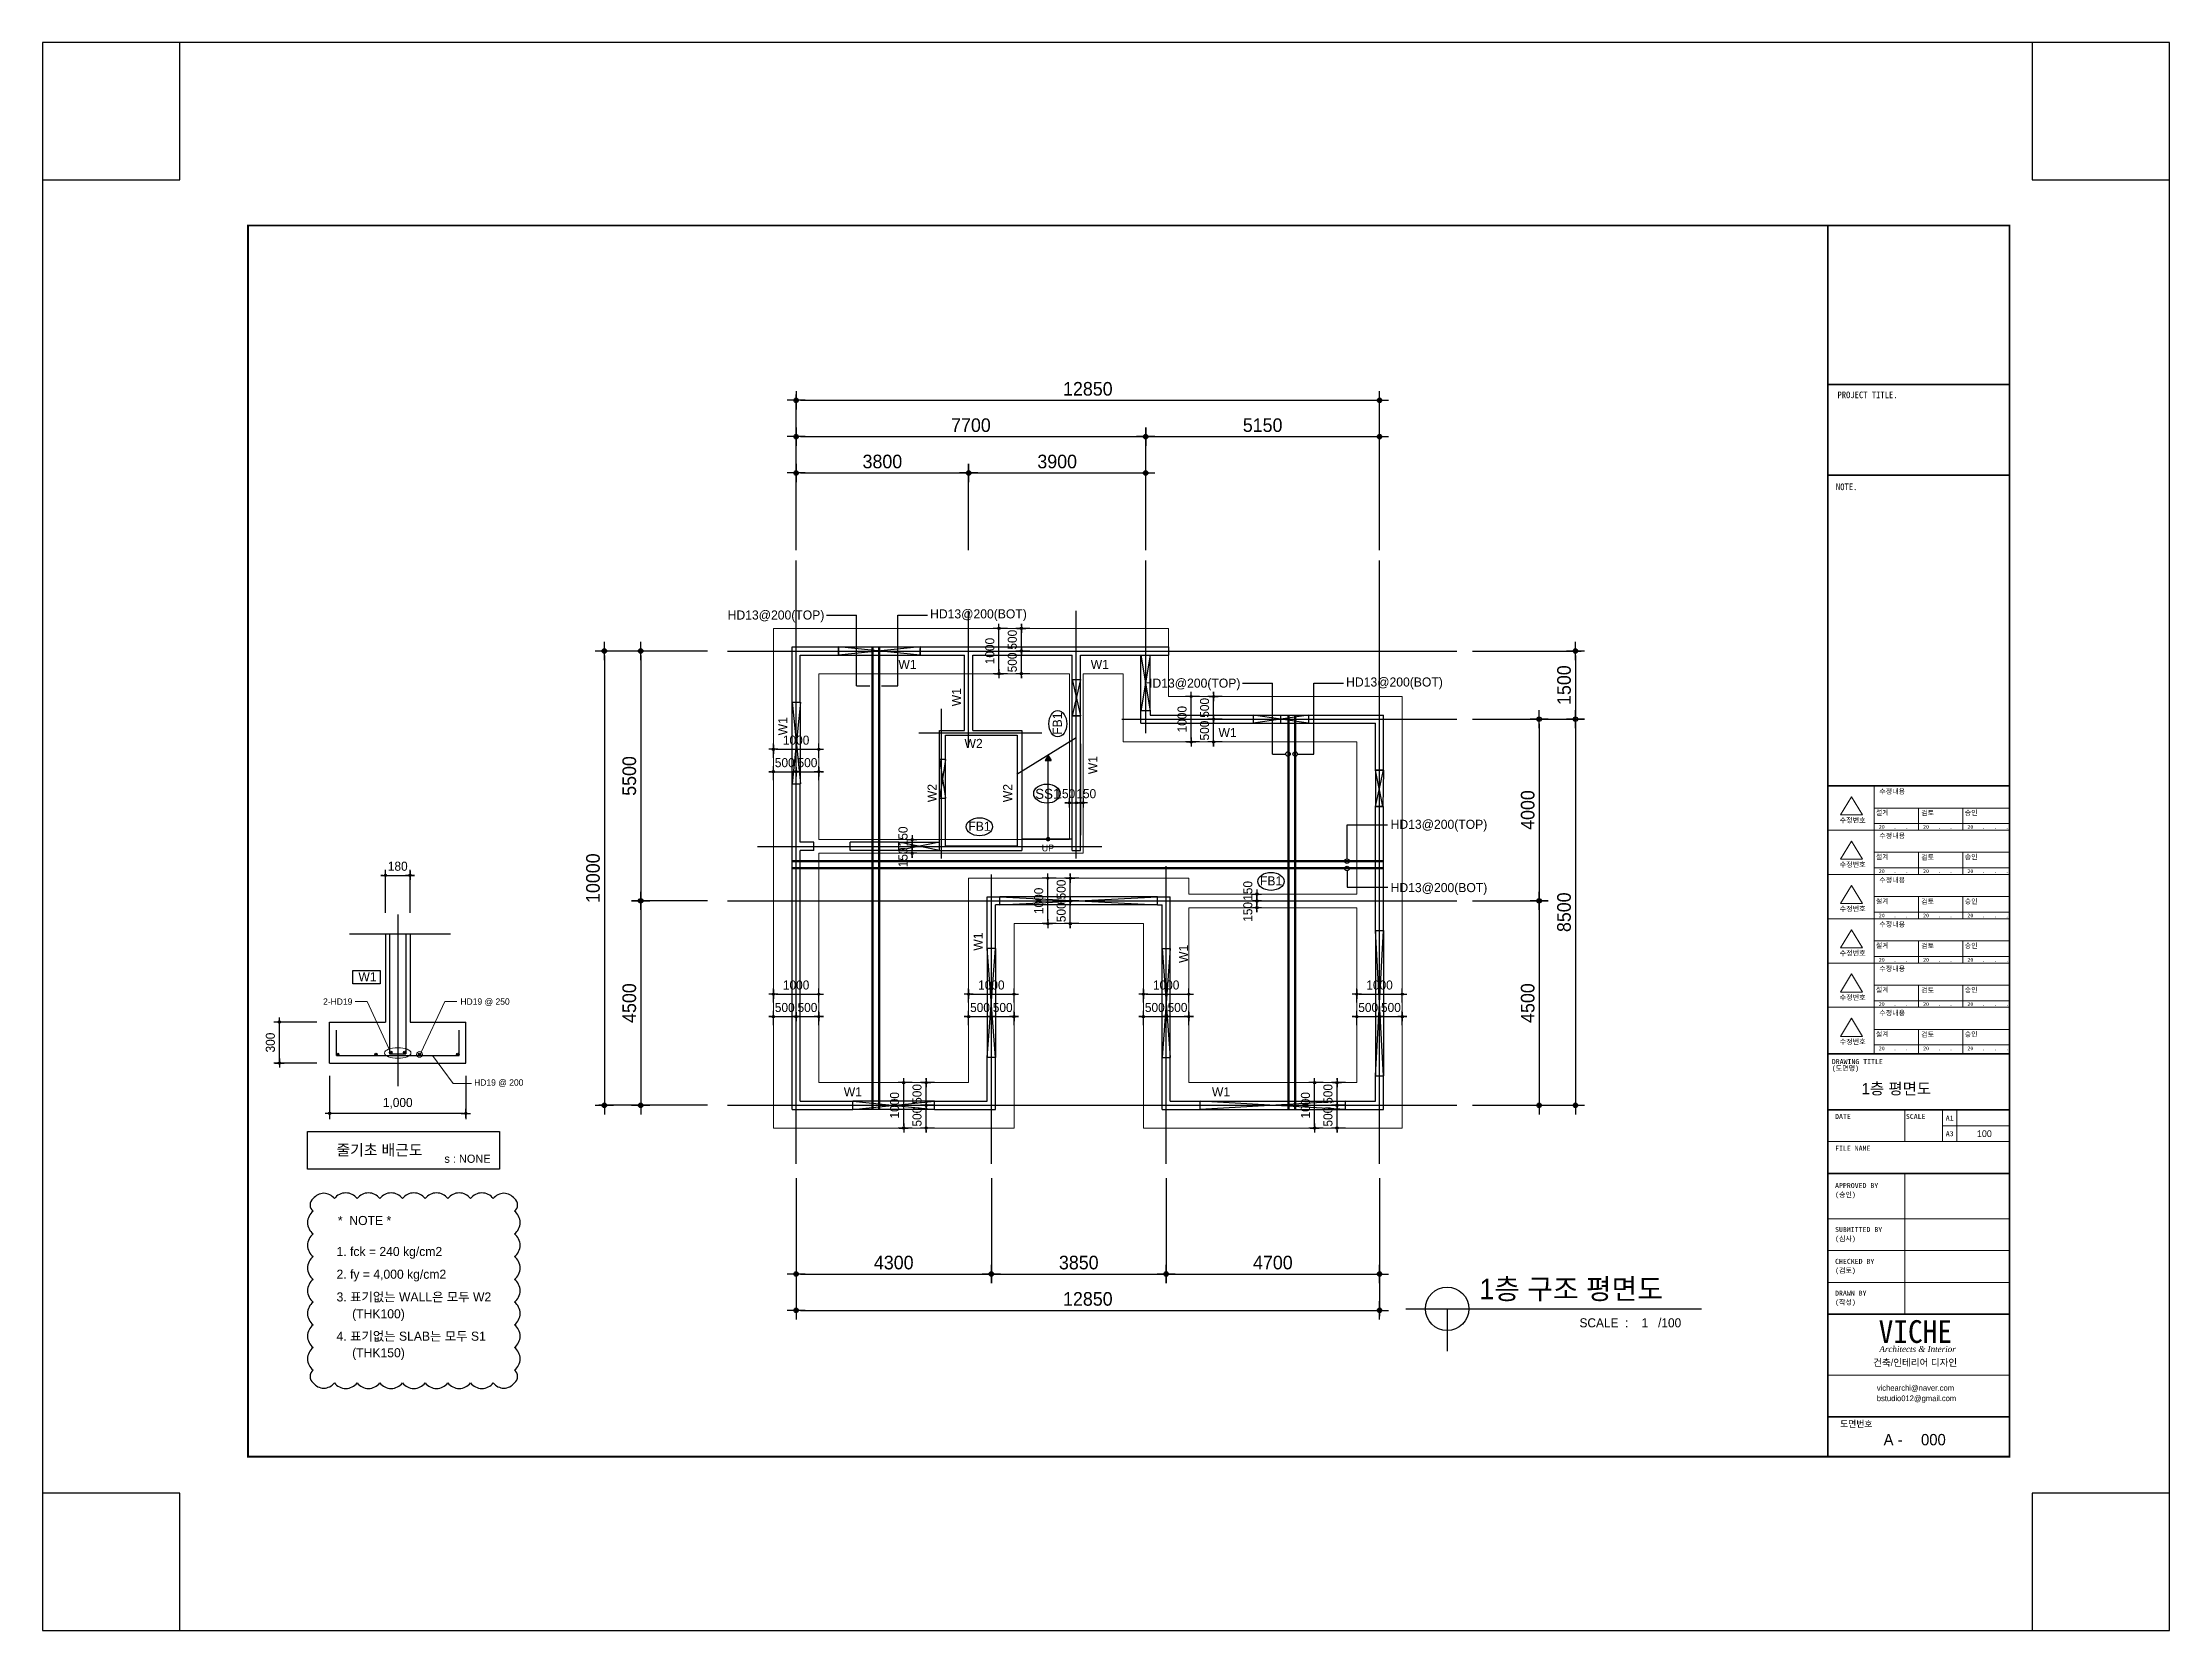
# Model space of a CAD drawing. Header units: millimetres. Extents: x 2237537 to 2823092, y 532110 to 734861.
# Drawn here: x 2354648 to 2401492, y 602024 to 636981 of the extents above; entities that cross this region are included whole.
import ezdxf
from ezdxf.enums import TextEntityAlignment as Align
from ezdxf.lldxf.tags import DXFTag

# ---------------------------------------------------------------- set-up
doc = ezdxf.new("R2010")
doc.units = ezdxf.units.MM
doc.header["$LTSCALE"] = 300
doc.header["$MEASUREMENT"] = 0
doc.layers.get('0').update_dxf_attribs({"lineweight": 0})
for name, color, linetype in [('2', 2, 'Continuous'), ('2-STEEL', 4, 'Continuous'), ('6', 6, 'Continuous'), ("A'_CWAL", 2, 'Continuous'), ('A-SHT', 9, 'Continuous'), ('BOX-T1', 3, 'Continuous'), ('BOX-T2', 4, 'Continuous'), ('CEN', 1, 'CEN'), ('COL', 2, 'Continuous'), ('DIM', 7, 'Continuous'), ('ETC', 6, 'Continuous'), ('FORM', 4, 'Continuous'), ('TEX', 3, 'Continuous'), ('TOIL', 6, 'Continuous'), ('WAL', 3, 'Continuous'), ('WID', 4, 'Continuous'), ('도면층4', 3, 'Continuous'), ('창호', 4, 'Continuous')]:
    doc.layers.add(name, color=color, linetype=linetype)
doc.styles.add('box3', font='Expo M.ttf')
doc.styles.add('box4', font='GulimChe.ttf')
doc.styles.add('doul2', font='TIMESI.TTF')
doc.styles.add('STYLE1', font='DotumChe.ttf')
doc.styles.add('울릉도', font='Expo M.ttf')
doc.styles.add('주열', font='Dotum.ttf')
doc.styles.add('타이틀', font='H2HDRM.TTF')
doc.styles.add('휴먼세엑스포', font='Dotum.ttf')
tags = doc.linetypes.add('CEN', pattern=[62, 60, -1, 0, -1]).pattern_tags.tags
tags[10:11] = [DXFTag(74, 4), DXFTag(75, 0), DXFTag(340, '0'), DXFTag(46, 1.0), DXFTag(50, 0.0), DXFTag(44, 0.0), DXFTag(45, 0.0)]
tags[8:9] = [DXFTag(74, 4), DXFTag(75, 0), DXFTag(340, '0'), DXFTag(46, 1.0), DXFTag(50, 0.0), DXFTag(44, 0.0), DXFTag(45, 0.0)]
tags[6:7] = [DXFTag(74, 4), DXFTag(75, 0), DXFTag(340, '0'), DXFTag(46, 1.0), DXFTag(50, 0.0), DXFTag(44, 0.0), DXFTag(45, 0.0)]
tags[4:5] = [DXFTag(74, 4), DXFTag(75, 0), DXFTag(340, '0'), DXFTag(46, 1.0), DXFTag(50, 0.0), DXFTag(44, 0.0), DXFTag(45, 0.0)]
tags = doc.linetypes.add('HID', pattern=[2.3, 1.5, -0.8]).pattern_tags.tags
tags[6:7] = [DXFTag(74, 4), DXFTag(75, 0), DXFTag(340, '0'), DXFTag(46, 1.0), DXFTag(50, 0.0), DXFTag(44, 0.0), DXFTag(45, 0.0)]
tags[4:5] = [DXFTag(74, 4), DXFTag(75, 0), DXFTag(340, '0'), DXFTag(46, 1.0), DXFTag(50, 0.0), DXFTag(44, 0.0), DXFTag(45, 0.0)]
doc.dimstyles.new('CPDIM1', dxfattribs={"dimtxt": 3, "dimasz": 1, "dimexe": 1.25, "dimexo": 1, "dimgap": 1, "dimtad": 1, "dimdec": 0, "dimzin": 1, "dimdsep": 46, "dimtxsty": '휴먼세엑스포', "dimblk1": 'Z_DOT', "dimblk2": 'Z_DOT', "dimsah": 1, "dimcen": 2.5, "dimadec": 0, "dimazin": 0, "dimtfac": 1, "dimtdec": 0, "dimtix": 1, "dimtmove": 2, "dimatfit": 3, "dimldrblk": 'Z_DOT', "dimfxl": 1, "dimtolj": 1, "dimtzin": 1, "dimarcsym": 0})

msp = doc.modelspace()

# ---------------------------------------------------------------- texts
at = {"color": 6, "style": 'STYLE1'}
msp.add_text('VICHE', height=500, dxfattribs=at).set_placement((2395087, 608353.9))
at = {"layer": '2', "style": '휴먼세엑스포'}
for s, height, p in [('1층 구조 평면도', 450, (2386293.2, 609541.5)), ('SCALE  :    1   /100', 200, (2388498.8, 608796.4))]:
    msp.add_text(s, height=height, dxfattribs=at).set_placement(p, align=Align.MIDDLE_LEFT)
at = {"layer": 'BOX-T1', "style": 'box3'}
msp.add_text('건축/인테리어 디자인', height=150, dxfattribs=at).set_placement((2394966.5, 607846))
for s, p in [('vichearchi@naver.com', (2395046.8, 607262.2)), ('bstudio012@gmail.com', (2395046.8, 607034.2))]:
    msp.add_text(s, height=125, dxfattribs=at).set_placement(p, align=Align.BOTTOM_LEFT)
at = {"layer": 'COL', "style": '타이틀'}
msp.add_text('1층 평면도', height=250, dxfattribs=at).set_placement((2394713.6, 613826.4))
at = {"layer": 'DIM', "char_height": 200, "attachment_point": 5, "style": '휴먼세엑스포'}
for insert in [(2377173.2, 620444.1), (2377635.2, 620444.1)]:
    msp.add_mtext('\\A1;150', dxfattribs=dict(at, insert=insert))
at = {"layer": 'DIM', "char_height": 200, "attachment_point": 5, "rotation": 90, "style": '휴먼세엑스포'}
for insert in [(2373601.1, 619504.7), (2373601.1, 619042.7), (2381194.1, 618304.7), (2381194.1, 617842.7)]:
    msp.add_mtext('\\A1;150', dxfattribs=dict(at, insert=insert))
at = {"layer": 'TEX'}
for s, height, style, p in [('HD13@200(TOP)', 200, '울릉도', (2369737.5, 624278.8)), ('HD13@200(BOT)', 200, '울릉도', (2374196.4, 624303.5)), ('HD13@200(TOP)', 200, '울릉도', (2378900.5, 622778.8)), ('HD13@200(BOT)', 200, '울릉도', (2383359.4, 622803.5)), ('HD13@200(TOP)', 200, '울릉도', (2384338.6, 619670.9)), ('UP', 150.11, '주열', (2376654.4, 619174.2)), ('HD13@200(BOT)', 200, '울릉도', (2384338.6, 618277.9)), ('W1', 200, '울릉도', (2361604.7, 616314.1)), ('2-HD19', 140, '울릉도', (2360826.6, 615798.2)), ('HD19 @ 250', 140, '울릉도', (2363851.5, 615798.2)), ('HD19 @ 200', 140, '울릉도', (2364153.8, 614017)), ('100', 150, '주열', (2397252.8, 612885.1)), ('1. fck = 240 kg/cm2', 200, '울릉도', (2361123, 610266.4)), ('2. fy = 4,000 kg/cm2', 200, '울릉도', (2361123, 609766.4)), ('3. 표기없는 WALL은 모두 W2', 200, '울릉도', (2361123, 609266.4)), ('(THK100)', 200, '울릉도', (2361467.4, 608894.7)), ('4. 표기없는 SLAB는 모두 S1', 200, '울릉도', (2361123, 608401.9)), ('(THK150)', 200, '울릉도', (2361467.4, 608037.4)), ('A - ', 250, '주열', (2395196.6, 606099)), ('000', 250, '주열', (2396020.1, 606099))]:
    msp.add_text(s, height=height, dxfattribs=dict(at, style=style)).set_placement(p)
at = {"layer": 'TEX', "style": '울릉도'}
for s, height, p in [('W1', 200, (2373698, 623290.8)), ('W1', 200, (2377934, 623290.8)), ('W2', 200, (2375154, 621552.8)), ('W1', 200, (2380748, 621790.8)), ('FB1', 200, (2375284.2, 619727.2)), ('FB1', 200, (2381706.2, 618525.2)), ('W1', 200, (2372495, 613880.8)), ('W1', 200, (2380603, 613880.8)), ('줄기초 배근도', 240, (2362069.8, 612603.8)), ('s : NONE', 180, (2364007.3, 612408.9)), ('*  NOTE *', 200, (2361739.9, 611048.7))]:
    msp.add_text(s, height=height, dxfattribs=at).set_placement(p, align=Align.MIDDLE)
for s, p in [('W1', (2374776.2, 622569.4)), ('W1', (2370952.1, 621929.9)), ('FB1', (2376997.4, 621986.3)), ('W1', (2377778.2, 621075.1)), ('W2', (2374239.1, 620458.9)), ('W2', (2375903.1, 620458.9)), ('W1', (2375252.1, 617188.9)), ('W1', (2379776.1, 616918.9))]:
    msp.add_text(s, height=200, rotation=90, dxfattribs=at).set_placement(p, align=Align.MIDDLE)
at = {"layer": 'TOIL', "color": 3, "style": '울릉도'}
msp.add_text('SS1', height=220, dxfattribs=at).set_placement((2376788.2, 620442.1), align=Align.MIDDLE)
at = {"layer": '도면층4', "color": 3, "style": 'doul2'}
msp.add_text('Architects & Interior', height=131.868, dxfattribs=at).set_placement((2395103.6, 608219), align=Align.MIDDLE_LEFT)

# ---------------------------------------------------------------- blocks, each defined once
blk = doc.blocks.new('Z_DOT')
at = {"layer": 'DIM', "color": 7}
for p, q in [((-2, 0), (2, 0)), ((0, -2), (0, 2))]:
    blk.add_line(p, q, dxfattribs=at)
for radius in [0.5, 0.25]:
    blk.add_circle((0, 0), radius, dxfattribs=at)
blk = doc.blocks.new('*D100')
at = {"layer": 'DEFPOINTS', "color": 0}
for p in [(2362741, 618647), (2362201, 617723), (2362741, 617723)]:
    blk.add_point(p, dxfattribs=at)
at = {"layer": 'DIM', "color": 0, "lineweight": -2}
for p, q in [((2362151, 618647), (2362101, 618647)), ((2362201, 617823), (2362201, 618772)), ((2362201, 618647), (2362741, 618647)), ((2362741, 617823), (2362741, 618772)), ((2362791, 618647), (2362841, 618647))]:
    blk.add_line(p, q, dxfattribs=at)
at = {"layer": 'DIM', "color": 0, "lineweight": -2, "xscale": 50, "yscale": 50, "zscale": 50}
blk.add_blockref('Z_DOT', (2362201, 618647), dxfattribs=at)
at = {"layer": 'DIM', "color": 0, "lineweight": -2, "xscale": 50, "yscale": 50, "zscale": 50, "rotation": 180}
blk.add_blockref('Z_DOT', (2362741, 618647), dxfattribs=at)
at = {"layer": 'DIM', "color": 0, "insert": (2362471, 618847), "char_height": 200, "attachment_point": 5, "style": '휴먼세엑스포'}
blk.add_mtext('\\A1;180', dxfattribs=at)
blk = doc.blocks.new('*D101')
at = {"layer": 'DEFPOINTS', "color": 0}
for p in [(2359866, 615416), (2360790, 615416), (2360790, 614516)]:
    blk.add_point(p, dxfattribs=at)
at = {"layer": 'DIM', "color": 0, "lineweight": -2}
for p, q in [((2360690, 615416), (2359741, 615416)), ((2359866, 614566), (2359866, 615366)), ((2360690, 614516), (2359741, 614516))]:
    blk.add_line(p, q, dxfattribs=at)
at = {"layer": 'DIM', "color": 0, "lineweight": -2, "xscale": 50, "yscale": 50, "zscale": 50}
for p, rotation in [((2359866, 615416), 90), ((2359866, 614516), 270)]:
    blk.add_blockref('Z_DOT', p, dxfattribs=dict(at, rotation=rotation))
at = {"layer": 'DIM', "color": 0, "insert": (2359666, 614966), "char_height": 200, "attachment_point": 5, "rotation": 90, "style": '휴먼세엑스포'}
blk.add_mtext('\\A1;300', dxfattribs=at)
blk = doc.blocks.new('*D102')
at = {"layer": 'DEFPOINTS', "color": 0}
for p in [(2360971, 614332), (2363971, 614332), (2360971, 613408)]:
    blk.add_point(p, dxfattribs=at)
at = {"layer": 'DIM', "color": 0, "lineweight": -2}
for p, q in [((2360971, 614232), (2360971, 613283)), ((2363971, 614232), (2363971, 613283)), ((2363921, 613408), (2361021, 613408))]:
    blk.add_line(p, q, dxfattribs=at)
at = {"layer": 'DIM', "color": 0, "lineweight": -2, "xscale": 50, "yscale": 50, "zscale": 50, "rotation": 180}
blk.add_blockref('Z_DOT', (2360971, 613408), dxfattribs=at)
at = {"layer": 'DIM', "color": 0, "lineweight": -2, "xscale": 50, "yscale": 50, "zscale": 50}
blk.add_blockref('Z_DOT', (2363971, 613408), dxfattribs=at)
at = {"layer": 'DIM', "color": 0, "insert": (2362471, 613628), "char_height": 200, "attachment_point": 5, "style": '휴먼세엑스포'}
blk.add_mtext('\\A1;1,000', dxfattribs=at)
blk = doc.blocks.new('*D210')
at = {"layer": 'DEFPOINTS', "color": 0}
for p in [(2378945, 628305), (2371245, 625705), (2378945, 625705)]:
    blk.add_point(p, dxfattribs=at)
at = {"layer": 'DIM', "color": 0, "lineweight": -2}
for p, q in [((2371245, 625805), (2371245, 628430)), ((2371345, 628305), (2378845, 628305)), ((2378945, 625805), (2378945, 628430))]:
    blk.add_line(p, q, dxfattribs=at)
at = {"layer": 'DIM', "color": 0, "lineweight": -2, "xscale": 100, "yscale": 100, "zscale": 100, "rotation": 180}
blk.add_blockref('Z_DOT', (2371245, 628305), dxfattribs=at)
at = {"layer": 'DIM', "color": 0, "lineweight": -2, "xscale": 100, "yscale": 100, "zscale": 100}
blk.add_blockref('Z_DOT', (2378945, 628305), dxfattribs=at)
at = {"layer": 'DIM', "color": 0, "insert": (2375095, 628556), "char_height": 300, "attachment_point": 5, "style": '휴먼세엑스포'}
blk.add_mtext('\\A1;7700', dxfattribs=at)
blk = doc.blocks.new('*D211')
at = {"layer": 'DEFPOINTS', "color": 0}
for p in [(2384095, 629105), (2371245, 625705), (2384095, 625705)]:
    blk.add_point(p, dxfattribs=at)
at = {"layer": 'DIM', "color": 0, "lineweight": -2}
for p, q in [((2371245, 625805), (2371245, 629230)), ((2384095, 625805), (2384095, 629230)), ((2371345, 629105), (2383995, 629105))]:
    blk.add_line(p, q, dxfattribs=at)
at = {"layer": 'DIM', "color": 0, "lineweight": -2, "xscale": 100, "yscale": 100, "zscale": 100, "rotation": 180}
blk.add_blockref('Z_DOT', (2371245, 629105), dxfattribs=at)
at = {"layer": 'DIM', "color": 0, "lineweight": -2, "xscale": 100, "yscale": 100, "zscale": 100}
blk.add_blockref('Z_DOT', (2384095, 629105), dxfattribs=at)
at = {"layer": 'DIM', "color": 0, "insert": (2377670, 629356), "char_height": 300, "attachment_point": 5, "style": '휴먼세엑스포'}
blk.add_mtext('\\A1;12850', dxfattribs=at)
blk = doc.blocks.new('*D212')
at = {"layer": 'DEFPOINTS', "color": 0}
for p in [(2369393, 623585), (2367022, 613585), (2369393, 613585)]:
    blk.add_point(p, dxfattribs=at)
at = {"layer": 'DIM', "color": 0, "lineweight": -2}
for p, q in [((2369293, 623585), (2366897, 623585)), ((2367022, 623485), (2367022, 613685)), ((2369293, 613585), (2366897, 613585))]:
    blk.add_line(p, q, dxfattribs=at)
at = {"layer": 'DIM', "color": 0, "lineweight": -2, "xscale": 100, "yscale": 100, "zscale": 100}
for p, rotation in [((2367022, 623585), 90), ((2367022, 613585), 270)]:
    blk.add_blockref('Z_DOT', p, dxfattribs=dict(at, rotation=rotation))
at = {"layer": 'DIM', "color": 0, "insert": (2366772, 618585), "char_height": 300, "attachment_point": 5, "rotation": 90, "style": '휴먼세엑스포'}
blk.add_mtext('\\A1;10000', dxfattribs=at)
blk = doc.blocks.new('*D213')
at = {"layer": 'DEFPOINTS', "color": 0}
for p in [(2369393, 623585), (2367822, 618085), (2369393, 618085)]:
    blk.add_point(p, dxfattribs=at)
at = {"layer": 'DIM', "color": 0, "lineweight": -2}
for p, q in [((2369293, 623585), (2367697, 623585)), ((2367822, 623485), (2367822, 618185)), ((2369293, 618085), (2367697, 618085))]:
    blk.add_line(p, q, dxfattribs=at)
at = {"layer": 'DIM', "color": 0, "lineweight": -2, "xscale": 100, "yscale": 100, "zscale": 100}
for p, rotation in [((2367822, 623585), 90), ((2367822, 618085), 270)]:
    blk.add_blockref('Z_DOT', p, dxfattribs=dict(at, rotation=rotation))
at = {"layer": 'DIM', "color": 0, "insert": (2367572, 620835), "char_height": 300, "attachment_point": 5, "rotation": 90, "style": '휴먼세엑스포'}
blk.add_mtext('\\A1;5500', dxfattribs=at)
blk = doc.blocks.new('*D214')
at = {"layer": 'DEFPOINTS', "color": 0}
for p in [(2384095, 628305), (2378945, 625705), (2384095, 625705)]:
    blk.add_point(p, dxfattribs=at)
at = {"layer": 'DIM', "color": 0, "lineweight": -2}
for p, q in [((2378945, 625805), (2378945, 628430)), ((2379045, 628305), (2383995, 628305)), ((2384095, 625805), (2384095, 628430))]:
    blk.add_line(p, q, dxfattribs=at)
at = {"layer": 'DIM', "color": 0, "lineweight": -2, "xscale": 100, "yscale": 100, "zscale": 100, "rotation": 180}
blk.add_blockref('Z_DOT', (2378945, 628305), dxfattribs=at)
at = {"layer": 'DIM', "color": 0, "lineweight": -2, "xscale": 100, "yscale": 100, "zscale": 100}
blk.add_blockref('Z_DOT', (2384095, 628305), dxfattribs=at)
at = {"layer": 'DIM', "color": 0, "insert": (2381520, 628556), "char_height": 300, "attachment_point": 5, "style": '휴먼세엑스포'}
blk.add_mtext('\\A1;5150', dxfattribs=at)
blk = doc.blocks.new('*D215')
at = {"layer": 'DEFPOINTS', "color": 0}
for p in [(2369393, 618085), (2367822, 613585), (2369393, 613585)]:
    blk.add_point(p, dxfattribs=at)
at = {"layer": 'DIM', "color": 0, "lineweight": -2}
for p, q in [((2369293, 618085), (2367697, 618085)), ((2367822, 617985), (2367822, 613685)), ((2369293, 613585), (2367697, 613585))]:
    blk.add_line(p, q, dxfattribs=at)
at = {"layer": 'DIM', "color": 0, "lineweight": -2, "xscale": 100, "yscale": 100, "zscale": 100}
for p, rotation in [((2367822, 618085), 90), ((2367822, 613585), 270)]:
    blk.add_blockref('Z_DOT', p, dxfattribs=dict(at, rotation=rotation))
at = {"layer": 'DIM', "color": 0, "insert": (2367572, 615835), "char_height": 300, "attachment_point": 5, "rotation": 90, "style": '휴먼세엑스포'}
blk.add_mtext('\\A1;4500', dxfattribs=at)
blk = doc.blocks.new('*D216')
at = {"layer": 'DEFPOINTS', "color": 0}
for p in [(2386039, 622085), (2386039, 613585), (2388409, 613585)]:
    blk.add_point(p, dxfattribs=at)
at = {"layer": 'DIM', "color": 0, "lineweight": -2}
for p, q in [((2386139, 622085), (2388534, 622085)), ((2388409, 621985), (2388409, 613685)), ((2386139, 613585), (2388534, 613585))]:
    blk.add_line(p, q, dxfattribs=at)
at = {"layer": 'DIM', "color": 0, "lineweight": -2, "xscale": 100, "yscale": 100, "zscale": 100}
for p, rotation in [((2388409, 622085), 90), ((2388409, 613585), 270)]:
    blk.add_blockref('Z_DOT', p, dxfattribs=dict(at, rotation=rotation))
at = {"layer": 'DIM', "color": 0, "insert": (2388159, 617835), "char_height": 300, "attachment_point": 5, "rotation": 90, "style": '휴먼세엑스포'}
blk.add_mtext('\\A1;8500', dxfattribs=at)
blk = doc.blocks.new('*D217')
at = {"layer": 'DEFPOINTS', "color": 0}
for p in [(2386039, 622085), (2386039, 618085), (2387609, 618085)]:
    blk.add_point(p, dxfattribs=at)
at = {"layer": 'DIM', "color": 0, "lineweight": -2}
for p, q in [((2386139, 622085), (2387734, 622085)), ((2387609, 621985), (2387609, 618185)), ((2386139, 618085), (2387734, 618085))]:
    blk.add_line(p, q, dxfattribs=at)
at = {"layer": 'DIM', "color": 0, "lineweight": -2, "xscale": 100, "yscale": 100, "zscale": 100}
for p, rotation in [((2387609, 622085), 90), ((2387609, 618085), 270)]:
    blk.add_blockref('Z_DOT', p, dxfattribs=dict(at, rotation=rotation))
at = {"layer": 'DIM', "color": 0, "insert": (2387359, 620085), "char_height": 300, "attachment_point": 5, "rotation": 90, "style": '휴먼세엑스포'}
blk.add_mtext('\\A1;4000', dxfattribs=at)
blk = doc.blocks.new('*D218')
at = {"layer": 'DEFPOINTS', "color": 0}
for p in [(2386039, 618085), (2386039, 613585), (2387609, 613585)]:
    blk.add_point(p, dxfattribs=at)
at = {"layer": 'DIM', "color": 0, "lineweight": -2}
for p, q in [((2386139, 618085), (2387734, 618085)), ((2387609, 617985), (2387609, 613685)), ((2386139, 613585), (2387734, 613585))]:
    blk.add_line(p, q, dxfattribs=at)
at = {"layer": 'DIM', "color": 0, "lineweight": -2, "xscale": 100, "yscale": 100, "zscale": 100}
for p, rotation in [((2387609, 618085), 90), ((2387609, 613585), 270)]:
    blk.add_blockref('Z_DOT', p, dxfattribs=dict(at, rotation=rotation))
at = {"layer": 'DIM', "color": 0, "insert": (2387359, 615835), "char_height": 300, "attachment_point": 5, "rotation": 90, "style": '휴먼세엑스포'}
blk.add_mtext('\\A1;4500', dxfattribs=at)
blk = doc.blocks.new('*D219')
at = {"layer": 'DEFPOINTS', "color": 0}
for p in [(2371245, 612080), (2375545, 612080), (2375545, 609870)]:
    blk.add_point(p, dxfattribs=at)
at = {"layer": 'DIM', "color": 0, "lineweight": -2}
for p, q in [((2371245, 611980), (2371245, 609745)), ((2375545, 611980), (2375545, 609745)), ((2371345, 609870), (2375445, 609870))]:
    blk.add_line(p, q, dxfattribs=at)
at = {"layer": 'DIM', "color": 0, "lineweight": -2, "xscale": 100, "yscale": 100, "zscale": 100, "rotation": 180}
blk.add_blockref('Z_DOT', (2371245, 609870), dxfattribs=at)
at = {"layer": 'DIM', "color": 0, "lineweight": -2, "xscale": 100, "yscale": 100, "zscale": 100}
blk.add_blockref('Z_DOT', (2375545, 609870), dxfattribs=at)
at = {"layer": 'DIM', "color": 0, "insert": (2373395, 610121), "char_height": 300, "attachment_point": 5, "style": '휴먼세엑스포'}
blk.add_mtext('\\A1;4300', dxfattribs=at)
blk = doc.blocks.new('*D220')
at = {"layer": 'DEFPOINTS', "color": 0}
for p in [(2375545, 612080), (2379395, 612080), (2379395, 609870)]:
    blk.add_point(p, dxfattribs=at)
at = {"layer": 'DIM', "color": 0, "lineweight": -2}
for p, q in [((2375545, 611980), (2375545, 609745)), ((2379395, 611980), (2379395, 609745)), ((2375645, 609870), (2379295, 609870))]:
    blk.add_line(p, q, dxfattribs=at)
at = {"layer": 'DIM', "color": 0, "lineweight": -2, "xscale": 100, "yscale": 100, "zscale": 100, "rotation": 180}
blk.add_blockref('Z_DOT', (2375545, 609870), dxfattribs=at)
at = {"layer": 'DIM', "color": 0, "lineweight": -2, "xscale": 100, "yscale": 100, "zscale": 100}
blk.add_blockref('Z_DOT', (2379395, 609870), dxfattribs=at)
at = {"layer": 'DIM', "color": 0, "insert": (2377470, 610121), "char_height": 300, "attachment_point": 5, "style": '휴먼세엑스포'}
blk.add_mtext('\\A1;3850', dxfattribs=at)
blk = doc.blocks.new('*D221')
at = {"layer": 'DEFPOINTS', "color": 0}
for p in [(2371245, 612080), (2384095, 612080), (2384095, 609070)]:
    blk.add_point(p, dxfattribs=at)
at = {"layer": 'DIM', "color": 0, "lineweight": -2}
for p, q in [((2371245, 611980), (2371245, 608945)), ((2384095, 611980), (2384095, 608945)), ((2371345, 609070), (2383995, 609070))]:
    blk.add_line(p, q, dxfattribs=at)
at = {"layer": 'DIM', "color": 0, "lineweight": -2, "xscale": 100, "yscale": 100, "zscale": 100, "rotation": 180}
blk.add_blockref('Z_DOT', (2371245, 609070), dxfattribs=at)
at = {"layer": 'DIM', "color": 0, "lineweight": -2, "xscale": 100, "yscale": 100, "zscale": 100}
blk.add_blockref('Z_DOT', (2384095, 609070), dxfattribs=at)
at = {"layer": 'DIM', "color": 0, "insert": (2377670, 609321), "char_height": 300, "attachment_point": 5, "style": '휴먼세엑스포'}
blk.add_mtext('\\A1;12850', dxfattribs=at)
blk = doc.blocks.new('*D222')
at = {"layer": 'DEFPOINTS', "color": 0}
for p in [(2379395, 612080), (2384095, 612080), (2384095, 609870)]:
    blk.add_point(p, dxfattribs=at)
at = {"layer": 'DIM', "color": 0, "lineweight": -2}
for p, q in [((2379395, 611980), (2379395, 609745)), ((2384095, 611980), (2384095, 609745)), ((2379495, 609870), (2383995, 609870))]:
    blk.add_line(p, q, dxfattribs=at)
at = {"layer": 'DIM', "color": 0, "lineweight": -2, "xscale": 100, "yscale": 100, "zscale": 100, "rotation": 180}
blk.add_blockref('Z_DOT', (2379395, 609870), dxfattribs=at)
at = {"layer": 'DIM', "color": 0, "lineweight": -2, "xscale": 100, "yscale": 100, "zscale": 100}
blk.add_blockref('Z_DOT', (2384095, 609870), dxfattribs=at)
at = {"layer": 'DIM', "color": 0, "insert": (2381745, 610121), "char_height": 300, "attachment_point": 5, "style": '휴먼세엑스포'}
blk.add_mtext('\\A1;4700', dxfattribs=at)
blk = doc.blocks.new('*D223')
at = {"layer": 'DEFPOINTS', "color": 0}
for p in [(2375045, 627505), (2371245, 625705), (2375045, 625705)]:
    blk.add_point(p, dxfattribs=at)
at = {"layer": 'DIM', "color": 0, "lineweight": -2}
for p, q in [((2371245, 625805), (2371245, 627630)), ((2371345, 627505), (2374945, 627505)), ((2375045, 625805), (2375045, 627630))]:
    blk.add_line(p, q, dxfattribs=at)
at = {"layer": 'DIM', "color": 0, "lineweight": -2, "xscale": 100, "yscale": 100, "zscale": 100, "rotation": 180}
blk.add_blockref('Z_DOT', (2371245, 627505), dxfattribs=at)
at = {"layer": 'DIM', "color": 0, "lineweight": -2, "xscale": 100, "yscale": 100, "zscale": 100}
blk.add_blockref('Z_DOT', (2375045, 627505), dxfattribs=at)
at = {"layer": 'DIM', "color": 0, "insert": (2373145, 627756), "char_height": 300, "attachment_point": 5, "style": '휴먼세엑스포'}
blk.add_mtext('\\A1;3800', dxfattribs=at)
blk = doc.blocks.new('*D224')
at = {"layer": 'DEFPOINTS', "color": 0}
for p in [(2378945, 627505), (2375045, 625705), (2378945, 625705)]:
    blk.add_point(p, dxfattribs=at)
at = {"layer": 'DIM', "color": 0, "lineweight": -2}
for p, q in [((2375045, 625805), (2375045, 627630)), ((2375145, 627505), (2378845, 627505)), ((2378945, 625805), (2378945, 627630))]:
    blk.add_line(p, q, dxfattribs=at)
at = {"layer": 'DIM', "color": 0, "lineweight": -2, "xscale": 100, "yscale": 100, "zscale": 100, "rotation": 180}
blk.add_blockref('Z_DOT', (2375045, 627505), dxfattribs=at)
at = {"layer": 'DIM', "color": 0, "lineweight": -2, "xscale": 100, "yscale": 100, "zscale": 100}
blk.add_blockref('Z_DOT', (2378945, 627505), dxfattribs=at)
at = {"layer": 'DIM', "color": 0, "insert": (2376995, 627756), "char_height": 300, "attachment_point": 5, "style": '휴먼세엑스포'}
blk.add_mtext('\\A1;3900', dxfattribs=at)
blk = doc.blocks.new('*D225')
at = {"layer": 'DEFPOINTS', "color": 0}
for p in [(2386039, 623585), (2386039, 622085), (2388409, 622085)]:
    blk.add_point(p, dxfattribs=at)
at = {"layer": 'DIM', "color": 0, "lineweight": -2}
for p, q in [((2386139, 623585), (2388534, 623585)), ((2388409, 623485), (2388409, 622185)), ((2386139, 622085), (2388534, 622085))]:
    blk.add_line(p, q, dxfattribs=at)
at = {"layer": 'DIM', "color": 0, "lineweight": -2, "xscale": 100, "yscale": 100, "zscale": 100}
for p, rotation in [((2388409, 623585), 90), ((2388409, 622085), 270)]:
    blk.add_blockref('Z_DOT', p, dxfattribs=dict(at, rotation=rotation))
at = {"layer": 'DIM', "color": 0, "insert": (2388159, 622835), "char_height": 300, "attachment_point": 5, "rotation": 90, "style": '휴먼세엑스포'}
blk.add_mtext('\\A1;1500', dxfattribs=at)
blk = doc.blocks.new('*D226')
at = {"layer": 'DEFPOINTS', "color": 0}
for p in [(2371245, 620927), (2370745, 620641), (2371245, 620641)]:
    blk.add_point(p, dxfattribs=at)
at = {"layer": 'DIM', "color": 0, "lineweight": -2}
for p, q in [((2370695, 620927), (2370645, 620927)), ((2370745, 620741), (2370745, 621052)), ((2370745, 620927), (2371245, 620927)), ((2371245, 620741), (2371245, 621052)), ((2371295, 620927), (2371345, 620927))]:
    blk.add_line(p, q, dxfattribs=at)
at = {"layer": 'DIM', "color": 0, "lineweight": -2, "xscale": 50, "yscale": 50, "zscale": 50}
blk.add_blockref('Z_DOT', (2370745, 620927), dxfattribs=at)
at = {"layer": 'DIM', "color": 0, "lineweight": -2, "xscale": 50, "yscale": 50, "zscale": 50, "rotation": 180}
blk.add_blockref('Z_DOT', (2371245, 620927), dxfattribs=at)
at = {"layer": 'DIM', "color": 0, "insert": (2370995, 621127), "char_height": 200, "attachment_point": 5, "style": '휴먼세엑스포'}
blk.add_mtext('\\A1;500', dxfattribs=at)
blk = doc.blocks.new('*D227')
at = {"layer": 'DEFPOINTS', "color": 0}
for p in [(2371745, 620927), (2371245, 620641), (2371745, 620641)]:
    blk.add_point(p, dxfattribs=at)
at = {"layer": 'DIM', "color": 0, "lineweight": -2}
for p, q in [((2371195, 620927), (2371145, 620927)), ((2371245, 620741), (2371245, 621052)), ((2371245, 620927), (2371745, 620927)), ((2371745, 620741), (2371745, 621052)), ((2371795, 620927), (2371845, 620927))]:
    blk.add_line(p, q, dxfattribs=at)
at = {"layer": 'DIM', "color": 0, "lineweight": -2, "xscale": 50, "yscale": 50, "zscale": 50}
blk.add_blockref('Z_DOT', (2371245, 620927), dxfattribs=at)
at = {"layer": 'DIM', "color": 0, "lineweight": -2, "xscale": 50, "yscale": 50, "zscale": 50, "rotation": 180}
blk.add_blockref('Z_DOT', (2371745, 620927), dxfattribs=at)
at = {"layer": 'DIM', "color": 0, "insert": (2371495, 621127), "char_height": 200, "attachment_point": 5, "style": '휴먼세엑스포'}
blk.add_mtext('\\A1;500', dxfattribs=at)
blk = doc.blocks.new('*D228')
at = {"layer": 'DEFPOINTS', "color": 0}
for p in [(2371745, 621422), (2370745, 621136), (2371745, 621136)]:
    blk.add_point(p, dxfattribs=at)
at = {"layer": 'DIM', "color": 0, "lineweight": -2}
for p, q in [((2370745, 621236), (2370745, 621547)), ((2370795, 621422), (2371695, 621422)), ((2371745, 621236), (2371745, 621547))]:
    blk.add_line(p, q, dxfattribs=at)
at = {"layer": 'DIM', "color": 0, "lineweight": -2, "xscale": 50, "yscale": 50, "zscale": 50, "rotation": 180}
blk.add_blockref('Z_DOT', (2370745, 621422), dxfattribs=at)
at = {"layer": 'DIM', "color": 0, "lineweight": -2, "xscale": 50, "yscale": 50, "zscale": 50}
blk.add_blockref('Z_DOT', (2371745, 621422), dxfattribs=at)
at = {"layer": 'DIM', "color": 0, "insert": (2371245, 621622), "char_height": 200, "attachment_point": 5, "style": '휴먼세엑스포'}
blk.add_mtext('\\A1;1000', dxfattribs=at)
blk = doc.blocks.new('*D229')
at = {"layer": 'DEFPOINTS', "color": 0}
for p in [(2376207, 623585), (2376493, 623585), (2376493, 623085)]:
    blk.add_point(p, dxfattribs=at)
at = {"layer": 'DIM', "color": 0, "lineweight": -2}
for p, q in [((2376393, 623585), (2376082, 623585)), ((2376207, 623635), (2376207, 623685)), ((2376207, 623085), (2376207, 623585)), ((2376393, 623085), (2376082, 623085)), ((2376207, 623035), (2376207, 622985))]:
    blk.add_line(p, q, dxfattribs=at)
at = {"layer": 'DIM', "color": 0, "lineweight": -2, "xscale": 50, "yscale": 50, "zscale": 50}
for p, rotation in [((2376207, 623585), 270), ((2376207, 623085), 90)]:
    blk.add_blockref('Z_DOT', p, dxfattribs=dict(at, rotation=rotation))
at = {"layer": 'DIM', "color": 0, "insert": (2376007, 623335), "char_height": 200, "attachment_point": 5, "rotation": 90, "style": '휴먼세엑스포'}
blk.add_mtext('\\A1;500', dxfattribs=at)
blk = doc.blocks.new('*D230')
at = {"layer": 'DEFPOINTS', "color": 0}
for p in [(2376207, 624085), (2376493, 624085), (2376493, 623585)]:
    blk.add_point(p, dxfattribs=at)
at = {"layer": 'DIM', "color": 0, "lineweight": -2}
for p, q in [((2376393, 624085), (2376082, 624085)), ((2376207, 624135), (2376207, 624185)), ((2376207, 623585), (2376207, 624085)), ((2376393, 623585), (2376082, 623585)), ((2376207, 623535), (2376207, 623485))]:
    blk.add_line(p, q, dxfattribs=at)
at = {"layer": 'DIM', "color": 0, "lineweight": -2, "xscale": 50, "yscale": 50, "zscale": 50}
for p, rotation in [((2376207, 624085), 270), ((2376207, 623585), 90)]:
    blk.add_blockref('Z_DOT', p, dxfattribs=dict(at, rotation=rotation))
at = {"layer": 'DIM', "color": 0, "insert": (2376007, 623835), "char_height": 200, "attachment_point": 5, "rotation": 90, "style": '휴먼세엑스포'}
blk.add_mtext('\\A1;500', dxfattribs=at)
blk = doc.blocks.new('*D231')
at = {"layer": 'DEFPOINTS', "color": 0}
for p in [(2375712, 624085), (2375998, 624085), (2375998, 623085)]:
    blk.add_point(p, dxfattribs=at)
at = {"layer": 'DIM', "color": 0, "lineweight": -2}
for p, q in [((2375898, 624085), (2375587, 624085)), ((2375712, 623135), (2375712, 624035)), ((2375898, 623085), (2375587, 623085))]:
    blk.add_line(p, q, dxfattribs=at)
at = {"layer": 'DIM', "color": 0, "lineweight": -2, "xscale": 50, "yscale": 50, "zscale": 50}
for p, rotation in [((2375712, 624085), 90), ((2375712, 623085), 270)]:
    blk.add_blockref('Z_DOT', p, dxfattribs=dict(at, rotation=rotation))
at = {"layer": 'DIM', "color": 0, "insert": (2375512, 623585), "char_height": 200, "attachment_point": 5, "rotation": 90, "style": '휴먼세엑스포'}
blk.add_mtext('\\A1;1000', dxfattribs=at)
blk = doc.blocks.new('*D232')
at = {"layer": 'DEFPOINTS', "color": 0}
for p in [(2380441, 622085), (2380727, 622085), (2380727, 621585)]:
    blk.add_point(p, dxfattribs=at)
at = {"layer": 'DIM', "color": 0, "lineweight": -2}
for p, q in [((2380441, 622135), (2380441, 622185)), ((2380627, 622085), (2380316, 622085)), ((2380441, 621585), (2380441, 622085)), ((2380627, 621585), (2380316, 621585)), ((2380441, 621535), (2380441, 621485))]:
    blk.add_line(p, q, dxfattribs=at)
at = {"layer": 'DIM', "color": 0, "lineweight": -2, "xscale": 50, "yscale": 50, "zscale": 50}
for p, rotation in [((2380441, 622085), 270), ((2380441, 621585), 90)]:
    blk.add_blockref('Z_DOT', p, dxfattribs=dict(at, rotation=rotation))
at = {"layer": 'DIM', "color": 0, "insert": (2380241, 621835), "char_height": 200, "attachment_point": 5, "rotation": 90, "style": '휴먼세엑스포'}
blk.add_mtext('\\A1;500', dxfattribs=at)
blk = doc.blocks.new('*D233')
at = {"layer": 'DEFPOINTS', "color": 0}
for p in [(2380441, 622585), (2380727, 622585), (2380727, 622085)]:
    blk.add_point(p, dxfattribs=at)
at = {"layer": 'DIM', "color": 0, "lineweight": -2}
for p, q in [((2380627, 622585), (2380316, 622585)), ((2380441, 622635), (2380441, 622685)), ((2380441, 622085), (2380441, 622585)), ((2380627, 622085), (2380316, 622085)), ((2380441, 622035), (2380441, 621985))]:
    blk.add_line(p, q, dxfattribs=at)
at = {"layer": 'DIM', "color": 0, "lineweight": -2, "xscale": 50, "yscale": 50, "zscale": 50}
for p, rotation in [((2380441, 622585), 270), ((2380441, 622085), 90)]:
    blk.add_blockref('Z_DOT', p, dxfattribs=dict(at, rotation=rotation))
at = {"layer": 'DIM', "color": 0, "insert": (2380241, 622335), "char_height": 200, "attachment_point": 5, "rotation": 90, "style": '휴먼세엑스포'}
blk.add_mtext('\\A1;500', dxfattribs=at)
blk = doc.blocks.new('*D234')
at = {"layer": 'DEFPOINTS', "color": 0}
for p in [(2379946, 622585), (2380232, 622585), (2380232, 621585)]:
    blk.add_point(p, dxfattribs=at)
at = {"layer": 'DIM', "color": 0, "lineweight": -2}
for p, q in [((2380132, 622585), (2379821, 622585)), ((2379946, 621635), (2379946, 622535)), ((2380132, 621585), (2379821, 621585))]:
    blk.add_line(p, q, dxfattribs=at)
at = {"layer": 'DIM', "color": 0, "lineweight": -2, "xscale": 50, "yscale": 50, "zscale": 50}
for p, rotation in [((2379946, 622585), 90), ((2379946, 621585), 270)]:
    blk.add_blockref('Z_DOT', p, dxfattribs=dict(at, rotation=rotation))
at = {"layer": 'DIM', "color": 0, "insert": (2379746, 622085), "char_height": 200, "attachment_point": 5, "rotation": 90, "style": '휴먼세엑스포'}
blk.add_mtext('\\A1;1000', dxfattribs=at)
blk = doc.blocks.new('*D235')
at = {"layer": 'DEFPOINTS', "color": 0}
for p in [(2371245, 615537), (2370745, 615251), (2371245, 615251)]:
    blk.add_point(p, dxfattribs=at)
at = {"layer": 'DIM', "color": 0, "lineweight": -2}
for p, q in [((2370695, 615537), (2370645, 615537)), ((2370745, 615351), (2370745, 615662)), ((2370745, 615537), (2371245, 615537)), ((2371245, 615351), (2371245, 615662)), ((2371295, 615537), (2371345, 615537))]:
    blk.add_line(p, q, dxfattribs=at)
at = {"layer": 'DIM', "color": 0, "lineweight": -2, "xscale": 50, "yscale": 50, "zscale": 50}
blk.add_blockref('Z_DOT', (2370745, 615537), dxfattribs=at)
at = {"layer": 'DIM', "color": 0, "lineweight": -2, "xscale": 50, "yscale": 50, "zscale": 50, "rotation": 180}
blk.add_blockref('Z_DOT', (2371245, 615537), dxfattribs=at)
at = {"layer": 'DIM', "color": 0, "insert": (2370995, 615737), "char_height": 200, "attachment_point": 5, "style": '휴먼세엑스포'}
blk.add_mtext('\\A1;500', dxfattribs=at)
blk = doc.blocks.new('*D236')
at = {"layer": 'DEFPOINTS', "color": 0}
for p in [(2371745, 615537), (2371245, 615251), (2371745, 615251)]:
    blk.add_point(p, dxfattribs=at)
at = {"layer": 'DIM', "color": 0, "lineweight": -2}
for p, q in [((2371195, 615537), (2371145, 615537)), ((2371245, 615351), (2371245, 615662)), ((2371245, 615537), (2371745, 615537)), ((2371745, 615351), (2371745, 615662)), ((2371795, 615537), (2371845, 615537))]:
    blk.add_line(p, q, dxfattribs=at)
at = {"layer": 'DIM', "color": 0, "lineweight": -2, "xscale": 50, "yscale": 50, "zscale": 50}
blk.add_blockref('Z_DOT', (2371245, 615537), dxfattribs=at)
at = {"layer": 'DIM', "color": 0, "lineweight": -2, "xscale": 50, "yscale": 50, "zscale": 50, "rotation": 180}
blk.add_blockref('Z_DOT', (2371745, 615537), dxfattribs=at)
at = {"layer": 'DIM', "color": 0, "insert": (2371495, 615737), "char_height": 200, "attachment_point": 5, "style": '휴먼세엑스포'}
blk.add_mtext('\\A1;500', dxfattribs=at)
blk = doc.blocks.new('*D237')
at = {"layer": 'DEFPOINTS', "color": 0}
for p in [(2371745, 616032), (2370745, 615746), (2371745, 615746)]:
    blk.add_point(p, dxfattribs=at)
at = {"layer": 'DIM', "color": 0, "lineweight": -2}
for p, q in [((2370745, 615846), (2370745, 616157)), ((2370795, 616032), (2371695, 616032)), ((2371745, 615846), (2371745, 616157))]:
    blk.add_line(p, q, dxfattribs=at)
at = {"layer": 'DIM', "color": 0, "lineweight": -2, "xscale": 50, "yscale": 50, "zscale": 50, "rotation": 180}
blk.add_blockref('Z_DOT', (2370745, 616032), dxfattribs=at)
at = {"layer": 'DIM', "color": 0, "lineweight": -2, "xscale": 50, "yscale": 50, "zscale": 50}
blk.add_blockref('Z_DOT', (2371745, 616032), dxfattribs=at)
at = {"layer": 'DIM', "color": 0, "insert": (2371245, 616232), "char_height": 200, "attachment_point": 5, "style": '휴먼세엑스포'}
blk.add_mtext('\\A1;1000', dxfattribs=at)
blk = doc.blocks.new('*D238')
at = {"layer": 'DEFPOINTS', "color": 0}
for p in [(2375545, 615537), (2375045, 615251), (2375545, 615251)]:
    blk.add_point(p, dxfattribs=at)
at = {"layer": 'DIM', "color": 0, "lineweight": -2}
for p, q in [((2374995, 615537), (2374945, 615537)), ((2375045, 615351), (2375045, 615662)), ((2375045, 615537), (2375545, 615537)), ((2375545, 615351), (2375545, 615662)), ((2375595, 615537), (2375645, 615537))]:
    blk.add_line(p, q, dxfattribs=at)
at = {"layer": 'DIM', "color": 0, "lineweight": -2, "xscale": 50, "yscale": 50, "zscale": 50}
blk.add_blockref('Z_DOT', (2375045, 615537), dxfattribs=at)
at = {"layer": 'DIM', "color": 0, "lineweight": -2, "xscale": 50, "yscale": 50, "zscale": 50, "rotation": 180}
blk.add_blockref('Z_DOT', (2375545, 615537), dxfattribs=at)
at = {"layer": 'DIM', "color": 0, "insert": (2375295, 615737), "char_height": 200, "attachment_point": 5, "style": '휴먼세엑스포'}
blk.add_mtext('\\A1;500', dxfattribs=at)
blk = doc.blocks.new('*D239')
at = {"layer": 'DEFPOINTS', "color": 0}
for p in [(2376045, 615537), (2375545, 615251), (2376045, 615251)]:
    blk.add_point(p, dxfattribs=at)
at = {"layer": 'DIM', "color": 0, "lineweight": -2}
for p, q in [((2375495, 615537), (2375445, 615537)), ((2375545, 615351), (2375545, 615662)), ((2375545, 615537), (2376045, 615537)), ((2376045, 615351), (2376045, 615662)), ((2376095, 615537), (2376145, 615537))]:
    blk.add_line(p, q, dxfattribs=at)
at = {"layer": 'DIM', "color": 0, "lineweight": -2, "xscale": 50, "yscale": 50, "zscale": 50}
blk.add_blockref('Z_DOT', (2375545, 615537), dxfattribs=at)
at = {"layer": 'DIM', "color": 0, "lineweight": -2, "xscale": 50, "yscale": 50, "zscale": 50, "rotation": 180}
blk.add_blockref('Z_DOT', (2376045, 615537), dxfattribs=at)
at = {"layer": 'DIM', "color": 0, "insert": (2375795, 615737), "char_height": 200, "attachment_point": 5, "style": '휴먼세엑스포'}
blk.add_mtext('\\A1;500', dxfattribs=at)
blk = doc.blocks.new('*D240')
at = {"layer": 'DEFPOINTS', "color": 0}
for p in [(2376045, 616032), (2375045, 615746), (2376045, 615746)]:
    blk.add_point(p, dxfattribs=at)
at = {"layer": 'DIM', "color": 0, "lineweight": -2}
for p, q in [((2375045, 615846), (2375045, 616157)), ((2375095, 616032), (2375995, 616032)), ((2376045, 615846), (2376045, 616157))]:
    blk.add_line(p, q, dxfattribs=at)
at = {"layer": 'DIM', "color": 0, "lineweight": -2, "xscale": 50, "yscale": 50, "zscale": 50, "rotation": 180}
blk.add_blockref('Z_DOT', (2375045, 616032), dxfattribs=at)
at = {"layer": 'DIM', "color": 0, "lineweight": -2, "xscale": 50, "yscale": 50, "zscale": 50}
blk.add_blockref('Z_DOT', (2376045, 616032), dxfattribs=at)
at = {"layer": 'DIM', "color": 0, "insert": (2375545, 616232), "char_height": 200, "attachment_point": 5, "style": '휴먼세엑스포'}
blk.add_mtext('\\A1;1000', dxfattribs=at)
blk = doc.blocks.new('*D241')
at = {"layer": 'DEFPOINTS', "color": 0}
for p in [(2379395, 615537), (2378895, 615251), (2379395, 615251)]:
    blk.add_point(p, dxfattribs=at)
at = {"layer": 'DIM', "color": 0, "lineweight": -2}
for p, q in [((2378845, 615537), (2378795, 615537)), ((2378895, 615351), (2378895, 615662)), ((2378895, 615537), (2379395, 615537)), ((2379395, 615351), (2379395, 615662)), ((2379445, 615537), (2379495, 615537))]:
    blk.add_line(p, q, dxfattribs=at)
at = {"layer": 'DIM', "color": 0, "lineweight": -2, "xscale": 50, "yscale": 50, "zscale": 50}
blk.add_blockref('Z_DOT', (2378895, 615537), dxfattribs=at)
at = {"layer": 'DIM', "color": 0, "lineweight": -2, "xscale": 50, "yscale": 50, "zscale": 50, "rotation": 180}
blk.add_blockref('Z_DOT', (2379395, 615537), dxfattribs=at)
at = {"layer": 'DIM', "color": 0, "insert": (2379145, 615737), "char_height": 200, "attachment_point": 5, "style": '휴먼세엑스포'}
blk.add_mtext('\\A1;500', dxfattribs=at)
blk = doc.blocks.new('*D242')
at = {"layer": 'DEFPOINTS', "color": 0}
for p in [(2379895, 615537), (2379395, 615251), (2379895, 615251)]:
    blk.add_point(p, dxfattribs=at)
at = {"layer": 'DIM', "color": 0, "lineweight": -2}
for p, q in [((2379345, 615537), (2379295, 615537)), ((2379395, 615351), (2379395, 615662)), ((2379395, 615537), (2379895, 615537)), ((2379895, 615351), (2379895, 615662)), ((2379945, 615537), (2379995, 615537))]:
    blk.add_line(p, q, dxfattribs=at)
at = {"layer": 'DIM', "color": 0, "lineweight": -2, "xscale": 50, "yscale": 50, "zscale": 50}
blk.add_blockref('Z_DOT', (2379395, 615537), dxfattribs=at)
at = {"layer": 'DIM', "color": 0, "lineweight": -2, "xscale": 50, "yscale": 50, "zscale": 50, "rotation": 180}
blk.add_blockref('Z_DOT', (2379895, 615537), dxfattribs=at)
at = {"layer": 'DIM', "color": 0, "insert": (2379645, 615737), "char_height": 200, "attachment_point": 5, "style": '휴먼세엑스포'}
blk.add_mtext('\\A1;500', dxfattribs=at)
blk = doc.blocks.new('*D243')
at = {"layer": 'DEFPOINTS', "color": 0}
for p in [(2379895, 616032), (2378895, 615746), (2379895, 615746)]:
    blk.add_point(p, dxfattribs=at)
at = {"layer": 'DIM', "color": 0, "lineweight": -2}
for p, q in [((2378895, 615846), (2378895, 616157)), ((2378945, 616032), (2379845, 616032)), ((2379895, 615846), (2379895, 616157))]:
    blk.add_line(p, q, dxfattribs=at)
at = {"layer": 'DIM', "color": 0, "lineweight": -2, "xscale": 50, "yscale": 50, "zscale": 50, "rotation": 180}
blk.add_blockref('Z_DOT', (2378895, 616032), dxfattribs=at)
at = {"layer": 'DIM', "color": 0, "lineweight": -2, "xscale": 50, "yscale": 50, "zscale": 50}
blk.add_blockref('Z_DOT', (2379895, 616032), dxfattribs=at)
at = {"layer": 'DIM', "color": 0, "insert": (2379395, 616232), "char_height": 200, "attachment_point": 5, "style": '휴먼세엑스포'}
blk.add_mtext('\\A1;1000', dxfattribs=at)
blk = doc.blocks.new('*D244')
at = {"layer": 'DEFPOINTS', "color": 0}
for p in [(2384095, 615537), (2383595, 615251), (2384095, 615251)]:
    blk.add_point(p, dxfattribs=at)
at = {"layer": 'DIM', "color": 0, "lineweight": -2}
for p, q in [((2383545, 615537), (2383495, 615537)), ((2383595, 615351), (2383595, 615662)), ((2383595, 615537), (2384095, 615537)), ((2384095, 615351), (2384095, 615662)), ((2384145, 615537), (2384195, 615537))]:
    blk.add_line(p, q, dxfattribs=at)
at = {"layer": 'DIM', "color": 0, "lineweight": -2, "xscale": 50, "yscale": 50, "zscale": 50}
blk.add_blockref('Z_DOT', (2383595, 615537), dxfattribs=at)
at = {"layer": 'DIM', "color": 0, "lineweight": -2, "xscale": 50, "yscale": 50, "zscale": 50, "rotation": 180}
blk.add_blockref('Z_DOT', (2384095, 615537), dxfattribs=at)
at = {"layer": 'DIM', "color": 0, "insert": (2383845, 615737), "char_height": 200, "attachment_point": 5, "style": '휴먼세엑스포'}
blk.add_mtext('\\A1;500', dxfattribs=at)
blk = doc.blocks.new('*D245')
at = {"layer": 'DEFPOINTS', "color": 0}
for p in [(2384595, 615537), (2384095, 615251), (2384595, 615251)]:
    blk.add_point(p, dxfattribs=at)
at = {"layer": 'DIM', "color": 0, "lineweight": -2}
for p, q in [((2384045, 615537), (2383995, 615537)), ((2384095, 615351), (2384095, 615662)), ((2384095, 615537), (2384595, 615537)), ((2384595, 615351), (2384595, 615662)), ((2384645, 615537), (2384695, 615537))]:
    blk.add_line(p, q, dxfattribs=at)
at = {"layer": 'DIM', "color": 0, "lineweight": -2, "xscale": 50, "yscale": 50, "zscale": 50}
blk.add_blockref('Z_DOT', (2384095, 615537), dxfattribs=at)
at = {"layer": 'DIM', "color": 0, "lineweight": -2, "xscale": 50, "yscale": 50, "zscale": 50, "rotation": 180}
blk.add_blockref('Z_DOT', (2384595, 615537), dxfattribs=at)
at = {"layer": 'DIM', "color": 0, "insert": (2384345, 615737), "char_height": 200, "attachment_point": 5, "style": '휴먼세엑스포'}
blk.add_mtext('\\A1;500', dxfattribs=at)
blk = doc.blocks.new('*D246')
at = {"layer": 'DEFPOINTS', "color": 0}
for p in [(2384595, 616032), (2383595, 615746), (2384595, 615746)]:
    blk.add_point(p, dxfattribs=at)
at = {"layer": 'DIM', "color": 0, "lineweight": -2}
for p, q in [((2383595, 615846), (2383595, 616157)), ((2383645, 616032), (2384545, 616032)), ((2384595, 615846), (2384595, 616157))]:
    blk.add_line(p, q, dxfattribs=at)
at = {"layer": 'DIM', "color": 0, "lineweight": -2, "xscale": 50, "yscale": 50, "zscale": 50, "rotation": 180}
blk.add_blockref('Z_DOT', (2383595, 616032), dxfattribs=at)
at = {"layer": 'DIM', "color": 0, "lineweight": -2, "xscale": 50, "yscale": 50, "zscale": 50}
blk.add_blockref('Z_DOT', (2384595, 616032), dxfattribs=at)
at = {"layer": 'DIM', "color": 0, "insert": (2384095, 616232), "char_height": 200, "attachment_point": 5, "style": '휴먼세엑스포'}
blk.add_mtext('\\A1;1000', dxfattribs=at)
blk = doc.blocks.new('*D247')
at = {"layer": 'DEFPOINTS', "color": 0}
for p in [(2377284, 618085), (2377570, 618085), (2377570, 617585)]:
    blk.add_point(p, dxfattribs=at)
at = {"layer": 'DIM', "color": 0, "lineweight": -2}
for p, q in [((2377470, 618085), (2377159, 618085)), ((2377284, 618135), (2377284, 618185)), ((2377284, 617585), (2377284, 618085)), ((2377470, 617585), (2377159, 617585)), ((2377284, 617535), (2377284, 617485))]:
    blk.add_line(p, q, dxfattribs=at)
at = {"layer": 'DIM', "color": 0, "lineweight": -2, "xscale": 50, "yscale": 50, "zscale": 50}
for p, rotation in [((2377284, 618085), 270), ((2377284, 617585), 90)]:
    blk.add_blockref('Z_DOT', p, dxfattribs=dict(at, rotation=rotation))
at = {"layer": 'DIM', "color": 0, "insert": (2377084, 617835), "char_height": 200, "attachment_point": 5, "rotation": 90, "style": '휴먼세엑스포'}
blk.add_mtext('\\A1;500', dxfattribs=at)
blk = doc.blocks.new('*D248')
at = {"layer": 'DEFPOINTS', "color": 0}
for p in [(2377284, 618585), (2377570, 618585), (2377570, 618085)]:
    blk.add_point(p, dxfattribs=at)
at = {"layer": 'DIM', "color": 0, "lineweight": -2}
for p, q in [((2377470, 618585), (2377159, 618585)), ((2377284, 618635), (2377284, 618685)), ((2377284, 618085), (2377284, 618585)), ((2377470, 618085), (2377159, 618085)), ((2377284, 618035), (2377284, 617985))]:
    blk.add_line(p, q, dxfattribs=at)
at = {"layer": 'DIM', "color": 0, "lineweight": -2, "xscale": 50, "yscale": 50, "zscale": 50}
for p, rotation in [((2377284, 618585), 270), ((2377284, 618085), 90)]:
    blk.add_blockref('Z_DOT', p, dxfattribs=dict(at, rotation=rotation))
at = {"layer": 'DIM', "color": 0, "insert": (2377084, 618335), "char_height": 200, "attachment_point": 5, "rotation": 90, "style": '휴먼세엑스포'}
blk.add_mtext('\\A1;500', dxfattribs=at)
blk = doc.blocks.new('*D249')
at = {"layer": 'DEFPOINTS', "color": 0}
for p in [(2376789, 618585), (2377075, 618585), (2377075, 617585)]:
    blk.add_point(p, dxfattribs=at)
at = {"layer": 'DIM', "color": 0, "lineweight": -2}
for p, q in [((2376975, 618585), (2376664, 618585)), ((2376789, 617635), (2376789, 618535)), ((2376975, 617585), (2376664, 617585))]:
    blk.add_line(p, q, dxfattribs=at)
at = {"layer": 'DIM', "color": 0, "lineweight": -2, "xscale": 50, "yscale": 50, "zscale": 50}
for p, rotation in [((2376789, 618585), 90), ((2376789, 617585), 270)]:
    blk.add_blockref('Z_DOT', p, dxfattribs=dict(at, rotation=rotation))
at = {"layer": 'DIM', "color": 0, "insert": (2376589, 618085), "char_height": 200, "attachment_point": 5, "rotation": 90, "style": '휴먼세엑스포'}
blk.add_mtext('\\A1;1000', dxfattribs=at)
blk = doc.blocks.new('*D250')
at = {"layer": 'DEFPOINTS', "color": 0}
for p in [(2374109, 613585), (2374395, 613585), (2374395, 613085)]:
    blk.add_point(p, dxfattribs=at)
at = {"layer": 'DIM', "color": 0, "lineweight": -2}
for p, q in [((2374109, 613635), (2374109, 613685)), ((2374295, 613585), (2373984, 613585)), ((2374109, 613085), (2374109, 613585)), ((2374295, 613085), (2373984, 613085)), ((2374109, 613035), (2374109, 612985))]:
    blk.add_line(p, q, dxfattribs=at)
at = {"layer": 'DIM', "color": 0, "lineweight": -2, "xscale": 50, "yscale": 50, "zscale": 50}
for p, rotation in [((2374109, 613585), 270), ((2374109, 613085), 90)]:
    blk.add_blockref('Z_DOT', p, dxfattribs=dict(at, rotation=rotation))
at = {"layer": 'DIM', "color": 0, "insert": (2373909, 613335), "char_height": 200, "attachment_point": 5, "rotation": 90, "style": '휴먼세엑스포'}
blk.add_mtext('\\A1;500', dxfattribs=at)
blk = doc.blocks.new('*D251')
at = {"layer": 'DEFPOINTS', "color": 0}
for p in [(2374109, 614085), (2374395, 614085), (2374395, 613585)]:
    blk.add_point(p, dxfattribs=at)
at = {"layer": 'DIM', "color": 0, "lineweight": -2}
for p, q in [((2374109, 614135), (2374109, 614185)), ((2374295, 614085), (2373984, 614085)), ((2374109, 613585), (2374109, 614085)), ((2374295, 613585), (2373984, 613585)), ((2374109, 613535), (2374109, 613485))]:
    blk.add_line(p, q, dxfattribs=at)
at = {"layer": 'DIM', "color": 0, "lineweight": -2, "xscale": 50, "yscale": 50, "zscale": 50}
for p, rotation in [((2374109, 614085), 270), ((2374109, 613585), 90)]:
    blk.add_blockref('Z_DOT', p, dxfattribs=dict(at, rotation=rotation))
at = {"layer": 'DIM', "color": 0, "insert": (2373909, 613835), "char_height": 200, "attachment_point": 5, "rotation": 90, "style": '휴먼세엑스포'}
blk.add_mtext('\\A1;500', dxfattribs=at)
blk = doc.blocks.new('*D252')
at = {"layer": 'DEFPOINTS', "color": 0}
for p in [(2373614, 614085), (2373900, 614085), (2373900, 613085)]:
    blk.add_point(p, dxfattribs=at)
at = {"layer": 'DIM', "color": 0, "lineweight": -2}
for p, q in [((2373800, 614085), (2373489, 614085)), ((2373614, 613135), (2373614, 614035)), ((2373800, 613085), (2373489, 613085))]:
    blk.add_line(p, q, dxfattribs=at)
at = {"layer": 'DIM', "color": 0, "lineweight": -2, "xscale": 50, "yscale": 50, "zscale": 50}
for p, rotation in [((2373614, 614085), 90), ((2373614, 613085), 270)]:
    blk.add_blockref('Z_DOT', p, dxfattribs=dict(at, rotation=rotation))
at = {"layer": 'DIM', "color": 0, "insert": (2373414, 613585), "char_height": 200, "attachment_point": 5, "rotation": 90, "style": '휴먼세엑스포'}
blk.add_mtext('\\A1;1000', dxfattribs=at)
blk = doc.blocks.new('*D253')
at = {"layer": 'DEFPOINTS', "color": 0}
for p in [(2383159, 613585), (2383445, 613585), (2383445, 613085)]:
    blk.add_point(p, dxfattribs=at)
at = {"layer": 'DIM', "color": 0, "lineweight": -2}
for p, q in [((2383159, 613635), (2383159, 613685)), ((2383345, 613585), (2383034, 613585)), ((2383159, 613085), (2383159, 613585)), ((2383345, 613085), (2383034, 613085)), ((2383159, 613035), (2383159, 612985))]:
    blk.add_line(p, q, dxfattribs=at)
at = {"layer": 'DIM', "color": 0, "lineweight": -2, "xscale": 50, "yscale": 50, "zscale": 50}
for p, rotation in [((2383159, 613585), 270), ((2383159, 613085), 90)]:
    blk.add_blockref('Z_DOT', p, dxfattribs=dict(at, rotation=rotation))
at = {"layer": 'DIM', "color": 0, "insert": (2382959, 613335), "char_height": 200, "attachment_point": 5, "rotation": 90, "style": '휴먼세엑스포'}
blk.add_mtext('\\A1;500', dxfattribs=at)
blk = doc.blocks.new('*D254')
at = {"layer": 'DEFPOINTS', "color": 0}
for p in [(2383159, 614085), (2383445, 614085), (2383445, 613585)]:
    blk.add_point(p, dxfattribs=at)
at = {"layer": 'DIM', "color": 0, "lineweight": -2}
for p, q in [((2383159, 614135), (2383159, 614185)), ((2383345, 614085), (2383034, 614085)), ((2383159, 613585), (2383159, 614085)), ((2383345, 613585), (2383034, 613585)), ((2383159, 613535), (2383159, 613485))]:
    blk.add_line(p, q, dxfattribs=at)
at = {"layer": 'DIM', "color": 0, "lineweight": -2, "xscale": 50, "yscale": 50, "zscale": 50}
for p, rotation in [((2383159, 614085), 270), ((2383159, 613585), 90)]:
    blk.add_blockref('Z_DOT', p, dxfattribs=dict(at, rotation=rotation))
at = {"layer": 'DIM', "color": 0, "insert": (2382959, 613835), "char_height": 200, "attachment_point": 5, "rotation": 90, "style": '휴먼세엑스포'}
blk.add_mtext('\\A1;500', dxfattribs=at)
blk = doc.blocks.new('*D255')
at = {"layer": 'DEFPOINTS', "color": 0}
for p in [(2382664, 614085), (2382950, 614085), (2382950, 613085)]:
    blk.add_point(p, dxfattribs=at)
at = {"layer": 'DIM', "color": 0, "lineweight": -2}
for p, q in [((2382850, 614085), (2382539, 614085)), ((2382664, 613135), (2382664, 614035)), ((2382850, 613085), (2382539, 613085))]:
    blk.add_line(p, q, dxfattribs=at)
at = {"layer": 'DIM', "color": 0, "lineweight": -2, "xscale": 50, "yscale": 50, "zscale": 50}
for p, rotation in [((2382664, 614085), 90), ((2382664, 613085), 270)]:
    blk.add_blockref('Z_DOT', p, dxfattribs=dict(at, rotation=rotation))
at = {"layer": 'DIM', "color": 0, "insert": (2382464, 613585), "char_height": 200, "attachment_point": 5, "rotation": 90, "style": '휴먼세엑스포'}
blk.add_mtext('\\A1;1000', dxfattribs=at)
blk = doc.blocks.new('FORM')
for p, q in [((156736, 34982), (156736, 34282)), ((157563, 34982), (157563, 34282)), ((157883, 34982), (157883, 34282)), ((155038, 34282), (159038, 34282)), ((157563, 34632), (159038, 34632)), ((156736, 33582), (156736, 30482)), ((155038, 32582), (159038, 32582)), ((155038, 31882), (159038, 31882)), ((155038, 31182), (159038, 31182))]:
    blk.add_line(p, q)
for points in [[(155561, 41874), (155320, 41473), (155801, 41473), (155561, 41874)], [(156063, 42115), (156063, 41140)], [(156063, 41627), (159038, 41627)], [(156063, 41286), (159038, 41286)], [(157039, 41627), (157039, 41140)], [(158014, 41627), (158014, 41140)], [(155038, 41140), (159038, 41140)], [(155038, 41140), (159038, 41140)], [(155561, 40899), (155320, 40497), (155801, 40497), (155561, 40899)], [(156063, 41140), (156063, 40164)], [(156063, 40652), (159038, 40652)], [(156063, 40311), (159038, 40311)], [(157039, 40652), (157039, 40164)], [(158014, 40652), (158014, 40164)], [(155038, 40164), (159038, 40164)], [(155038, 40164), (159038, 40164)], [(155561, 39924), (155320, 39522), (155801, 39522), (155561, 39924)], [(156063, 40164), (156063, 39189)], [(156063, 39677), (159038, 39677)], [(157039, 39677), (157039, 39189)], [(158014, 39677), (158014, 39189)], [(155038, 39189), (159038, 39189)], [(155038, 39189), (159038, 39189)], [(155561, 38948), (155320, 38547), (155801, 38547), (155561, 38948)], [(156063, 39335), (159038, 39335)], [(156063, 39189), (156063, 38214)], [(156063, 38702), (159038, 38702)], [(157039, 38702), (157039, 38214)], [(158014, 38702), (158014, 38214)], [(155038, 38214), (159038, 38214)], [(155038, 38214), (159038, 38214)], [(155561, 37973), (155320, 37571), (155801, 37571), (155561, 37973)], [(156063, 38360), (159038, 38360)], [(156063, 38214), (156063, 37239)], [(156063, 37726), (159038, 37726)], [(157039, 37726), (157039, 37239)], [(158014, 37726), (158014, 37239)], [(155038, 37239), (159038, 37239)], [(155038, 37239), (159038, 37239)], [(156063, 37385), (159038, 37385)], [(156063, 37239), (156063, 36213)], [(155561, 36998), (155320, 36596), (155801, 36596), (155561, 36998)], [(156063, 36751), (159038, 36751)], [(157039, 36751), (157039, 36213)], [(158014, 36751), (158014, 36213)], [(156063, 36410), (159038, 36410)], [(155038, 29140), (159038, 29140)]]:
    blk.add_lwpolyline(points)
at = {"layer": 'A-SHT'}
blk.add_lwpolyline([(157038, 42115), (159038, 42115)], dxfattribs=at)
at = {"layer": 'FORM', "flags": 128}
blk.add_lwpolyline([(162564, 26543), (159542, 26543), (159542, 23521), (162564, 23521), (162564, 58478), (159542, 58478), (159542, 55456), (162564, 55456), (162564, 58478), (115719, 58478), (115719, 55456), (118742, 55456), (118742, 58478), (115719, 58478), (115719, 23521), (118742, 23521), (118742, 26543), (115719, 26543), (115719, 23521), (162564, 23521)], dxfattribs=at)
at = {"layer": 'FORM', "const_width": 37.8}
blk.add_lwpolyline([(120245, 27347), (120245, 54452), (159038, 54452), (159038, 27347)], close=True, dxfattribs=at)
at = {"layer": 'FORM'}
for points, const_width in [([(159038, 50952), (155038, 50952)], 37.5), ([(159038, 48952), (155038, 48952)], 37.5), ([(155038, 42115), (159038, 42115)], 37.5), ([(155038, 36213), (159038, 36213)], 37.5), ([(155038, 34982), (159038, 34982)], 37.5), ([(155038, 33582), (159038, 33582)], 37.1), ([(155038, 30482), (159038, 30482)], 37.1), ([(155038, 28225), (159038, 28225)], 37.5)]:
    blk.add_lwpolyline(points, dxfattribs=dict(at, const_width=const_width))
at = {"layer": 'BOX-T2', "style": 'box4'}
for s, height, p in [('PROJECT TITLE.', 146.29, (155914, 50649)), ('NOTE.', 146.3, (155454, 48625))]:
    blk.add_text(s, height=height, dxfattribs=at).set_placement(p, align=Align.CENTER)
for s, height, p in [('수정내용', 110.6, (156172, 41937)), ('수정번호', 110.6, (155301, 41303)), ('설계', 110.6, (156098, 41472)), ('20   .   .   .', 82.9, (156163, 41171)), ('검토', 110.6, (157097, 41464)), ('20   .   .   .', 82.9, (157138, 41171)), ('승인', 110.6, (158054, 41468)), ('20   .   .   .', 82.9, (158114, 41171)), ('수정내용', 110.6, (156172, 40962)), ('수정번호', 110.6, (155301, 40328)), ('설계', 110.6, (156098, 40496)), ('검토', 110.6, (157097, 40488)), ('승인', 110.6, (158054, 40493)), ('20   .   .   .', 82.9, (156163, 40195)), ('수정내용', 110.6, (156172, 39986)), ('20   .   .   .', 82.9, (157138, 40195)), ('20   .   .   .', 82.9, (158114, 40195)), ('수정번호', 110.6, (155301, 39353)), ('설계', 110.6, (156098, 39521)), ('검토', 110.6, (157097, 39513)), ('승인', 110.6, (158054, 39518)), ('20   .   .   .', 82.9, (156163, 39220)), ('수정내용', 110.6, (156172, 39011)), ('20   .   .   .', 82.9, (157138, 39220)), ('20   .   .   .', 82.9, (158114, 39220)), ('수정번호', 110.6, (155301, 38377)), ('설계', 110.6, (156098, 38546)), ('검토', 110.6, (157097, 38538)), ('승인', 110.6, (158054, 38542)), ('20   .   .   .', 82.9, (156163, 38245)), ('수정내용', 110.6, (156172, 38036)), ('20   .   .   .', 82.9, (157138, 38245)), ('20   .   .   .', 82.9, (158114, 38245)), ('수정번호', 110.6, (155301, 37402)), ('설계', 110.6, (156098, 37571)), ('검토', 110.6, (157097, 37563)), ('승인', 110.6, (158054, 37567)), ('20   .   .   .', 82.9, (156163, 37270)), ('수정내용', 110.6, (156172, 37061)), ('20   .   .   .', 82.9, (157138, 37270)), ('20   .   .   .', 82.9, (158114, 37270)), ('수정번호', 110.6, (155301, 36427)), ('설계', 110.6, (156098, 36595)), ('검토', 110.6, (157097, 36587)), ('승인', 110.6, (158054, 36592)), ('DRAWING TITLE', 110.59, (155127, 35989)), ('20   .   .   .', 82.9, (156163, 36294)), ('20   .   .   .', 82.9, (157138, 36294)), ('20   .   .   .', 82.9, (158114, 36294)), ('(도면명)', 110.6, (155127, 35843)), ('DATE', 110.6, (155199, 34781)), ('SCALE', 110.6, (156759, 34781)), ('A1', 110.6, (157637, 34746)), ('A3', 110.6, (157637, 34402)), ('FILE NAME', 110.6, (155199, 34081)), ('APPROVED BY', 110.59, (155199, 33260)), ('(승인)', 110.6, (155199, 33060)), ('SUBMITTED BY', 110.59, (155199, 32291)), ('(심사)', 110.6, (155199, 32091)), ('CHECKED BY', 110.6, (155199, 31591)), ('(검토)', 110.6, (155199, 31391)), ('DRAWN BY', 110.6, (155199, 30891)), ('(작성)', 110.6, (155199, 30691)), ('도면번호', 138.3, (155310, 28000))]:
    blk.add_text(s, height=height, dxfattribs=at).set_placement(p)

# ---------------------------------------------------------------- dimensions: what is measured, and where the dimension line sits
at = {"layer": 'DIM'}
for base, p1, p2, override, picture, middle in [((2384095.2, 629105.3), (2371245.2, 625705.3), (2384095.2, 625705.3), {"dimscale": 100}, '*D211', (2377670.2, 629355.5)), ((2378945.2, 628305.3), (2371245.2, 625705.3), (2378945.2, 625705.3), {"dimscale": 100}, '*D210', (2375095.2, 628555.5)), ((2384095.2, 628305.3), (2378945.2, 625705.3), (2384095.2, 625705.3), {"dimscale": 100}, '*D214', (2381520.2, 628555.5)), ((2375045.2, 627505.3), (2371245.2, 625705.3), (2375045.2, 625705.3), {"dimscale": 100}, '*D223', (2373145.2, 627755.5)), ((2378945.2, 627505.3), (2375045.2, 625705.3), (2378945.2, 625705.3), {"dimscale": 100}, '*D224', (2376995.2, 627755.5)), ((2371745.2, 621421.7), (2370745.2, 621135.7), (2371745.2, 621135.7), {"dimscale": 100, "dimtxt": 2, "dimasz": 0.5}, '*D228', (2371245.2, 621621.9)), ((2371245.2, 620926.7), (2370745.2, 620640.7), (2371245.2, 620640.7), {"dimscale": 100, "dimtxt": 2, "dimasz": 0.5}, '*D226', (2370995.2, 621126.9)), ((2371745.2, 620926.7), (2371245.2, 620640.7), (2371745.2, 620640.7), {"dimscale": 100, "dimtxt": 2, "dimasz": 0.5}, '*D227', (2371495.2, 621126.9)), ((2371745.2, 616031.7), (2370745.2, 615745.7), (2371745.2, 615745.7), {"dimscale": 100, "dimtxt": 2, "dimasz": 0.5}, '*D237', (2371245.2, 616231.9)), ((2376045.2, 616031.7), (2375045.2, 615745.7), (2376045.2, 615745.7), {"dimscale": 100, "dimtxt": 2, "dimasz": 0.5}, '*D240', (2375545.2, 616231.9)), ((2379895.2, 616031.7), (2378895.2, 615745.7), (2379895.2, 615745.7), {"dimscale": 100, "dimtxt": 2, "dimasz": 0.5}, '*D243', (2379395.2, 616231.9)), ((2384595.2, 616031.7), (2383595.2, 615745.7), (2384595.2, 615745.7), {"dimscale": 100, "dimtxt": 2, "dimasz": 0.5}, '*D246', (2384095.2, 616231.9)), ((2371245.2, 615536.7), (2370745.2, 615250.7), (2371245.2, 615250.7), {"dimscale": 100, "dimtxt": 2, "dimasz": 0.5}, '*D235', (2370995.2, 615736.9)), ((2371745.2, 615536.7), (2371245.2, 615250.7), (2371745.2, 615250.7), {"dimscale": 100, "dimtxt": 2, "dimasz": 0.5}, '*D236', (2371495.2, 615736.9)), ((2375545.2, 615536.7), (2375045.2, 615250.7), (2375545.2, 615250.7), {"dimscale": 100, "dimtxt": 2, "dimasz": 0.5}, '*D238', (2375295.2, 615736.9)), ((2376045.2, 615536.7), (2375545.2, 615250.7), (2376045.2, 615250.7), {"dimscale": 100, "dimtxt": 2, "dimasz": 0.5}, '*D239', (2375795.2, 615736.9)), ((2379395.2, 615536.7), (2378895.2, 615250.7), (2379395.2, 615250.7), {"dimscale": 100, "dimtxt": 2, "dimasz": 0.5}, '*D241', (2379145.2, 615736.9)), ((2379895.2, 615536.7), (2379395.2, 615250.7), (2379895.2, 615250.7), {"dimscale": 100, "dimtxt": 2, "dimasz": 0.5}, '*D242', (2379645.2, 615736.9)), ((2384095.2, 615536.7), (2383595.2, 615250.7), (2384095.2, 615250.7), {"dimscale": 100, "dimtxt": 2, "dimasz": 0.5}, '*D244', (2383845.2, 615736.9)), ((2384595.2, 615536.7), (2384095.2, 615250.7), (2384595.2, 615250.7), {"dimscale": 100, "dimtxt": 2, "dimasz": 0.5}, '*D245', (2384345.2, 615736.9)), ((2375545.2, 609870.3), (2371245.2, 612080.4), (2375545.2, 612080.4), {"dimscale": 100}, '*D219', (2373395.2, 610120.6)), ((2384095.2, 609070.3), (2371245.2, 612080.4), (2384095.2, 612080.4), {"dimscale": 100}, '*D221', (2377670.2, 609320.6)), ((2379395.2, 609870.3), (2375545.2, 612080.4), (2379395.2, 612080.4), {"dimscale": 100}, '*D220', (2377470.2, 610120.6)), ((2384095.2, 609870.3), (2379395.2, 612080.4), (2384095.2, 612080.4), {"dimscale": 100}, '*D222', (2381745.2, 610120.6))]:
    dim = msp.add_linear_dim(base=base, p1=p1, p2=p2, dimstyle='CPDIM1', override=override, dxfattribs=at)
    dim.commit()
    dim.dimension.update_dxf_attribs({"geometry": picture, "text_midpoint": middle})
for base, p1, p2, override, picture, middle in [((2375712, 624084.7), (2375998, 623084.7), (2375998, 624084.7), {"dimscale": 100, "dimtxt": 2, "dimasz": 0.5}, '*D231', (2375511.9, 623584.7)), ((2376207, 624084.7), (2376493, 623584.7), (2376493, 624084.7), {"dimscale": 100, "dimtxt": 2, "dimasz": 0.5}, '*D230', (2376006.9, 623834.7)), ((2367021.8, 613584.7), (2369392.7, 623584.7), (2369392.7, 613584.7), {"dimscale": 100}, '*D212', (2366771.6, 618584.7)), ((2367821.8, 618084.7), (2369392.7, 623584.7), (2369392.7, 618084.7), {"dimscale": 100}, '*D213', (2367571.6, 620834.7)), ((2376207, 623584.7), (2376493, 623084.7), (2376493, 623584.7), {"dimscale": 100, "dimtxt": 2, "dimasz": 0.5}, '*D229', (2376006.9, 623334.7)), ((2388409.5, 622084.7), (2386038.6, 623584.7), (2386038.6, 622084.7), {"dimscale": 100}, '*D225', (2388159.2, 622834.7)), ((2379946.2, 622584.7), (2380232.2, 621584.7), (2380232.2, 622584.7), {"dimscale": 100, "dimtxt": 2, "dimasz": 0.5}, '*D234', (2379746.1, 622084.7)), ((2380441.2, 622584.7), (2380727.2, 622084.7), (2380727.2, 622584.7), {"dimscale": 100, "dimtxt": 2, "dimasz": 0.5}, '*D233', (2380241.1, 622334.7)), ((2380441.2, 622084.7), (2380727.2, 621584.7), (2380727.2, 622084.7), {"dimscale": 100, "dimtxt": 2, "dimasz": 0.5}, '*D232', (2380241.1, 621834.7)), ((2388409.5, 613584.7), (2386038.6, 622084.7), (2386038.6, 613584.7), {"dimscale": 100}, '*D216', (2388159.2, 617834.7)), ((2387609.5, 618084.7), (2386038.6, 622084.7), (2386038.6, 618084.7), {"dimscale": 100}, '*D217', (2387359.2, 620084.7)), ((2376789.2, 618584.7), (2377075.2, 617584.7), (2377075.2, 618584.7), {"dimscale": 100, "dimtxt": 2, "dimasz": 0.5}, '*D249', (2376589.1, 618084.7)), ((2377284.2, 618584.7), (2377570.2, 618084.7), (2377570.2, 618584.7), {"dimscale": 100, "dimtxt": 2, "dimasz": 0.5}, '*D248', (2377084.1, 618334.7)), ((2367821.8, 613584.7), (2369392.7, 618084.7), (2369392.7, 613584.7), {"dimscale": 100}, '*D215', (2367571.6, 615834.7)), ((2377284.2, 618084.7), (2377570.2, 617584.7), (2377570.2, 618084.7), {"dimscale": 100, "dimtxt": 2, "dimasz": 0.5}, '*D247', (2377084.1, 617834.7)), ((2387609.5, 613584.7), (2386038.6, 618084.7), (2386038.6, 613584.7), {"dimscale": 100}, '*D218', (2387359.2, 615834.7)), ((2373614.2, 614084.7), (2373900.2, 613084.7), (2373900.2, 614084.7), {"dimscale": 100, "dimtxt": 2, "dimasz": 0.5}, '*D252', (2373414.1, 613584.7)), ((2374109.2, 614084.7), (2374395.2, 613584.7), (2374395.2, 614084.7), {"dimscale": 100, "dimtxt": 2, "dimasz": 0.5}, '*D251', (2373909.1, 613834.7)), ((2382664.2, 614084.7), (2382950.2, 613084.7), (2382950.2, 614084.7), {"dimscale": 100, "dimtxt": 2, "dimasz": 0.5}, '*D255', (2382464.1, 613584.7)), ((2383159.2, 614084.7), (2383445.2, 613584.7), (2383445.2, 614084.7), {"dimscale": 100, "dimtxt": 2, "dimasz": 0.5}, '*D254', (2382959.1, 613834.7)), ((2374109.2, 613584.7), (2374395.2, 613084.7), (2374395.2, 613584.7), {"dimscale": 100, "dimtxt": 2, "dimasz": 0.5}, '*D250', (2373909.1, 613334.7)), ((2383159.2, 613584.7), (2383445.2, 613084.7), (2383445.2, 613584.7), {"dimscale": 100, "dimtxt": 2, "dimasz": 0.5}, '*D253', (2382959.1, 613334.7))]:
    dim = msp.add_linear_dim(base=base, p1=p1, p2=p2, angle=90, dimstyle='CPDIM1', override=override, dxfattribs=at)
    dim.commit()
    dim.dimension.update_dxf_attribs({"geometry": picture, "text_midpoint": middle})
dim = msp.add_linear_dim(base=(2362741, 618646.9), p1=(2362201, 617723.4), p2=(2362741, 617723.4), text='180', dimstyle='CPDIM1', override={"dimscale": 100, "dimtxt": 2, "dimasz": 0.5}, dxfattribs=at)
dim.commit()
dim.dimension.update_dxf_attribs({"geometry": '*D100', "text_midpoint": (2362471, 618847.1)})
for base, p1, p2, angle, text, picture, middle in [((2359866.4, 615415.8), (2360790, 614515.8), (2360790, 615415.8), 90, '300', '*D101', (2359666.3, 614965.8)), ((2360971, 613408.2), (2363971, 614331.8), (2360971, 614331.8), 180, '1,000', '*D102', (2362471, 613627.6))]:
    dim = msp.add_linear_dim(base=base, p1=p1, p2=p2, angle=angle, text=text, dimstyle='CPDIM1', override={"dimscale": 100, "dimtxt": 2, "dimasz": 0.5}, dxfattribs=at)
    dim.commit()
    dim.dimension.update_dxf_attribs({"geometry": picture, "text_midpoint": middle})

# ---------------------------------------------------------------- hatches: boundary and pattern name
at = {"layer": '6', "ltscale": 10000}
h = msp.add_hatch(color=256, dxfattribs=at)
h.paths.add_polyline_path([(2376795.2, 621287.5), (2376795.2, 621173.2), (2376859.3, 621173.2)])
h.paths.add_polyline_path([(2376731.2, 621173.2), (2376795.2, 621173.2), (2376795.2, 621287.5)])

# ---------------------------------------------------------------- linework, layer by layer
at = {"linetype": 'HID', "ltscale": 0.3}
for p, q in [((2370745.2, 613084.7), (2370745.2, 624084.7)), ((2370745.2, 624084.7), (2379445.2, 624084.7)), ((2379445.2, 622584.7), (2379445.2, 624084.7)), ((2371745.2, 623084.7), (2377265.2, 623084.7)), ((2371745.2, 619434.7), (2371745.2, 623084.7)), ((2377265.2, 619434.7), (2377265.2, 623084.7)), ((2377565.2, 619134.7), (2377565.2, 623084.7)), ((2377565.2, 623084.7), (2378445.2, 623084.7)), ((2378445.2, 621584.7), (2378445.2, 623084.7)), ((2379445.2, 622584.7), (2384595.2, 622584.7)), ((2384595.2, 613084.7), (2384595.2, 622584.7)), ((2378445.2, 621584.7), (2383595.2, 621584.7)), ((2383595.2, 618234.7), (2383595.2, 621584.7)), ((2371745.2, 619434.7), (2377265.2, 619434.7)), ((2371745.2, 614084.7), (2371745.2, 619134.7)), ((2371745.2, 619134.7), (2377565.2, 619134.7)), ((2375045.2, 614084.7), (2375045.2, 618584.7)), ((2375045.2, 618584.7), (2379895.2, 618584.7)), ((2379895.2, 618234.7), (2379895.2, 618584.7)), ((2379895.2, 618234.7), (2383595.2, 618234.7)), ((2379895.2, 614084.7), (2379895.2, 617934.7)), ((2379895.2, 617934.7), (2383595.2, 617934.7)), ((2383595.2, 614084.7), (2383595.2, 617934.7)), ((2376045.2, 613084.7), (2376045.2, 617584.7)), ((2376045.2, 617584.7), (2378895.2, 617584.7)), ((2378895.2, 613084.7), (2378895.2, 617584.7)), ((2371745.2, 614084.7), (2375045.2, 614084.7)), ((2379895.2, 614084.7), (2383595.2, 614084.7)), ((2370745.2, 613084.7), (2376045.2, 613084.7)), ((2378895.2, 613084.7), (2384595.2, 613084.7))]:
    msp.add_line(p, q, dxfattribs=at)
for p, q in [((2361798, 615872.9), (2361532, 615872.9)), ((2362281.6, 614824.1), (2361798, 615872.9)), ((2362989.5, 614755), (2363504.9, 615872.9)), ((2363504.9, 615872.9), (2363770.9, 615872.9)), ((2363237, 614677.8), (2363690, 614067.9)), ((2363690, 614067.9), (2364096, 614067.9))]:
    msp.add_line(p, q)
at = {"ltscale": 10000, "const_width": 50}
msp.add_lwpolyline([(2376820.2, 619444.4, -1), (2376770.2, 619444.4, -1)], format="xyb", close=True, dxfattribs=at)
msp.add_circle((2362951, 614704.8), 63.4)
msp.add_ellipse((2362471, 614735.4), major_axis=(-292, 0), ratio=0.398937)
at = {"layer": '2'}
for p, q in [((2379445.2, 623674.7), (2379445.2, 623494.7)), ((2377505.2, 622160.7), (2377325.2, 622160.7)), ((2379045.2, 622269.7), (2379045.2, 622174.7)), ((2384005.2, 620964.9), (2384185.2, 620964.9)), ((2384671.1, 609105.3), (2391186.9, 609105.3)), ((2385582.7, 609105.3), (2385582.7, 608173.8))]:
    msp.add_line(p, q, dxfattribs=at)
msp.add_circle((2385582.7, 609105.3), 479.1, dxfattribs=at)
at = {"layer": '2-STEEL'}
for centre, radius in [((2361148, 614704.8), 27), ((2361148, 614704.8), 16.2), ((2361148, 614704.8), 10.8), ((2361991, 614704.8), 27), ((2361991, 614704.8), 16.2), ((2361991, 614704.8), 10.8), ((2362318, 614747.8), 27), ((2362318, 614747.8), 16.2), ((2362318, 614747.8), 10.8), ((2362624, 614747.8), 27), ((2362624, 614747.8), 16.2), ((2362624, 614747.8), 10.8), ((2362951, 614704.8), 27), ((2362951, 614704.8), 16.2), ((2362951, 614704.8), 10.8), ((2363794, 614704.8), 27), ((2363794, 614704.8), 16.2), ((2363794, 614704.8), 10.8)]:
    msp.add_circle(centre, radius, dxfattribs=at)
at = {"layer": '6'}
for p, q in [((2372180.2, 623674.7), (2373980.2, 623674.7)), ((2373980.2, 623674.7), (2372180.2, 623494.7)), ((2373980.2, 623494.7), (2372180.2, 623674.7)), ((2372180.2, 623494.7), (2373980.2, 623494.7)), ((2379045.2, 623494.7), (2378840.2, 622269.7)), ((2378840.2, 622269.7), (2378840.2, 623494.7)), ((2378840.2, 623494.7), (2379045.2, 622269.7)), ((2379045.2, 622269.7), (2379045.2, 623494.7)), ((2377325.2, 622160.7), (2377325.2, 622960.7)), ((2377325.2, 622960.7), (2377505.2, 622160.7)), ((2377505.2, 622960.7), (2377325.2, 622160.7)), ((2377505.2, 622160.7), (2377505.2, 622960.7)), ((2371155.2, 620659.7), (2371155.2, 622459.7)), ((2371155.2, 622459.7), (2371345.2, 620659.7)), ((2371345.2, 622459.7), (2371155.2, 620659.7)), ((2371345.2, 620659.7), (2371345.2, 622459.7)), ((2381312.4, 622174.7), (2382531.4, 622174.7)), ((2382531.4, 622174.7), (2381312.4, 621994.7)), ((2382531.4, 621994.7), (2381312.4, 622174.7)), ((2381312.4, 621994.7), (2382531.4, 621994.7)), ((2374405.2, 620349.7), (2374405.2, 621194.7)), ((2374405.2, 621194.7), (2374535.2, 620349.7)), ((2374535.2, 621194.7), (2374405.2, 620349.7)), ((2374535.2, 620349.7), (2374535.2, 621194.7)), ((2384005.2, 620964.9), (2384005.2, 620164.9)), ((2384005.2, 620164.9), (2384185.2, 620964.9)), ((2384170.2, 620164.9), (2384005.2, 620964.9)), ((2384185.2, 620964.9), (2384170.2, 620164.9)), ((2374405.2, 619194.7), (2373505.2, 619374.7)), ((2373505.2, 619374.7), (2374405.2, 619374.7)), ((2374405.2, 619374.7), (2373505.2, 619194.7)), ((2373505.2, 619194.7), (2374405.2, 619194.7)), ((2379205.2, 618174.7), (2375735.2, 618174.7)), ((2375735.2, 618174.7), (2379205.2, 617994.7)), ((2375735.2, 617994.7), (2379205.2, 618174.7)), ((2379205.2, 617994.7), (2375735.2, 617994.7)), ((2384185.2, 614234.7), (2384005.2, 617434.7)), ((2384005.2, 617434.7), (2384005.2, 614234.7)), ((2384005.2, 614234.7), (2384185.2, 617434.7)), ((2384185.2, 617434.7), (2384185.2, 614234.7)), ((2375635.2, 614634.7), (2375455.2, 617034.7)), ((2375455.2, 617034.7), (2375455.2, 614634.7)), ((2375455.2, 614634.7), (2375635.2, 617034.7)), ((2375635.2, 617034.7), (2375635.2, 614634.7)), ((2379305.2, 614634.7), (2379305.2, 617034.7)), ((2379305.2, 617034.7), (2379485.2, 614634.7)), ((2379485.2, 617034.7), (2379305.2, 614634.7)), ((2379485.2, 614634.7), (2379485.2, 617034.7)), ((2374295.2, 613674.7), (2372495.2, 613674.7)), ((2372495.2, 613674.7), (2374295.2, 613494.7)), ((2372495.2, 613494.7), (2374295.2, 613674.7)), ((2380145.2, 613674.7), (2383345.2, 613674.7)), ((2383345.2, 613674.7), (2380145.2, 613494.7)), ((2383345.2, 613494.7), (2380145.2, 613674.7)), ((2374295.2, 613494.7), (2372495.2, 613494.7)), ((2380145.2, 613494.7), (2383345.2, 613494.7))]:
    msp.add_line(p, q, dxfattribs=at)
at = {"layer": '6', "ltscale": 10000}
for p, q in [((2377415.2, 621672.5), (2376108.1, 620870.5)), ((2376795.2, 621287.5), (2376731.2, 621173.2)), ((2376731.2, 621173.2), (2376859.3, 621173.2)), ((2376795.2, 619444.4), (2376795.2, 621287.5)), ((2376795.2, 621287.5), (2376859.3, 621173.2)), ((2377325.2, 619444.7), (2376215.2, 619444.7))]:
    msp.add_line(p, q, dxfattribs=at)
at = {"layer": '6'}
msp.add_ellipse((2376769.5, 620447.2), major_axis=(-291.2, 0), ratio=0.7209302, dxfattribs=at)
at = {"layer": "A'_CWAL"}
for p, q in [((2371155.2, 623674.7), (2372180.2, 623674.7)), ((2371155.2, 622459.7), (2371155.2, 623674.7)), ((2372180.2, 623494.7), (2372180.2, 623674.7)), ((2372180.2, 623674.7), (2372180.2, 623494.7)), ((2373980.2, 623674.7), (2373980.2, 623494.7)), ((2373980.2, 623674.7), (2379445.2, 623674.7)), ((2373980.2, 623674.7), (2373980.2, 623494.7)), ((2371335.2, 623494.7), (2372180.2, 623494.7)), ((2371335.2, 622459.7), (2371335.2, 623494.7)), ((2373980.2, 623494.7), (2374955.2, 623494.7)), ((2374955.2, 621834.7), (2374955.2, 623494.7)), ((2375135.2, 623494.7), (2377325.2, 623494.7)), ((2375135.2, 621834.7), (2375135.2, 623494.7)), ((2377325.2, 622960.7), (2377325.2, 623494.7)), ((2377505.2, 623494.7), (2379445.2, 623494.7)), ((2377505.2, 622960.7), (2377505.2, 623494.7)), ((2377325.2, 622960.7), (2377505.2, 622960.7)), ((2371155.2, 622459.7), (2371345.2, 622459.7)), ((2377325.2, 619194.7), (2377325.2, 622160.7)), ((2377325.2, 622160.7), (2377505.2, 622160.7)), ((2377505.2, 619194.7), (2377505.2, 622160.7)), ((2378840.2, 621994.7), (2378840.2, 622269.7)), ((2379020.2, 622269.7), (2378840.2, 622269.7)), ((2379045.2, 622174.7), (2381312.4, 622174.7)), ((2381312.4, 622174.7), (2381312.4, 621994.7)), ((2381312.4, 622174.7), (2381312.4, 621994.7)), ((2382531.4, 622174.7), (2382531.4, 621994.7)), ((2382531.4, 622174.7), (2384185.2, 622174.7)), ((2384185.2, 620964.9), (2384185.2, 622174.7)), ((2374405.2, 621834.7), (2374955.2, 621834.7)), ((2374405.2, 621194.7), (2374405.2, 621834.7)), ((2374535.2, 621194.7), (2374535.2, 621734.7)), ((2374535.2, 621734.7), (2376115.2, 621734.7)), ((2375135.2, 621834.7), (2376215.2, 621834.7)), ((2376115.2, 621734.7), (2376115.2, 619294.7)), ((2376215.2, 621834.7), (2376215.2, 619194.7)), ((2378840.2, 621994.7), (2381312.4, 621994.7)), ((2382531.4, 621994.7), (2384005.2, 621994.7)), ((2384005.2, 620964.9), (2384005.2, 621994.7)), ((2374535.2, 621194.7), (2374405.2, 621194.7)), ((2377505.2, 621544.7), (2377505.2, 619534.7)), ((2384185.2, 620964.9), (2384005.2, 620964.9)), ((2371155.2, 613494.7), (2371155.2, 620659.7)), ((2371155.2, 620659.7), (2371345.2, 620659.7)), ((2371335.2, 619374.7), (2371335.2, 620659.7)), ((2374405.2, 619194.7), (2374405.2, 620349.7)), ((2374405.2, 620349.7), (2374535.2, 620349.7)), ((2374535.2, 619294.7), (2374535.2, 620349.7)), ((2384005.2, 617434.7), (2384005.2, 620164.9)), ((2384185.2, 620164.9), (2384005.2, 620164.9)), ((2384185.2, 617434.7), (2384185.2, 620164.9)), ((2371635.2, 619374.7), (2371335.2, 619374.7)), ((2371635.2, 619194.7), (2371635.2, 619374.7)), ((2373505.2, 619374.7), (2372435.2, 619374.7)), ((2372435.2, 619194.7), (2372435.2, 619374.7)), ((2373505.2, 619194.7), (2373505.2, 619374.7)), ((2374535.2, 619294.7), (2376115.2, 619294.7)), ((2371335.2, 613674.7), (2371335.2, 619194.7)), ((2371635.2, 619194.7), (2371335.2, 619194.7)), ((2373505.2, 619194.7), (2372435.2, 619194.7)), ((2373505.2, 619194.7), (2373505.2, 619264.7)), ((2374405.2, 619194.7), (2376215.2, 619194.7)), ((2377325.2, 619194.7), (2377505.2, 619194.7)), ((2375455.2, 618174.7), (2375735.2, 618174.7)), ((2375455.2, 617034.7), (2375455.2, 618174.7)), ((2375635.2, 617034.7), (2375635.2, 617994.7)), ((2375735.2, 617994.7), (2375635.2, 617994.7)), ((2375735.2, 617994.7), (2375735.2, 618174.7)), ((2379205.2, 617994.7), (2379205.2, 618174.7)), ((2379205.2, 618174.7), (2379485.2, 618174.7)), ((2379205.2, 617994.7), (2379305.2, 617994.7)), ((2379305.2, 617034.7), (2379305.2, 617994.7)), ((2379485.2, 617034.7), (2379485.2, 618174.7)), ((2384005.2, 617434.7), (2384185.2, 617434.7)), ((2362291, 617354.3), (2362291, 614720.8)), ((2362651, 617354.3), (2362651, 614720.8)), ((2375635.2, 617034.7), (2375455.2, 617034.7)), ((2379305.2, 617034.7), (2379485.2, 617034.7)), ((2361121, 614677.8), (2361121, 615241.9)), ((2363821, 614677.8), (2363821, 615241.9)), ((2361121, 614677.8), (2363821, 614677.8)), ((2362291, 614720.8), (2362651, 614720.8)), ((2375455.2, 613674.7), (2375455.2, 614634.7)), ((2375635.2, 614634.7), (2375455.2, 614634.7)), ((2375635.2, 613494.7), (2375635.2, 614634.7)), ((2379305.2, 613494.7), (2379305.2, 614634.7)), ((2379305.2, 614634.7), (2379485.2, 614634.7)), ((2379485.2, 613674.7), (2379485.2, 614634.7)), ((2384005.2, 613674.7), (2384005.2, 614234.7)), ((2384005.2, 614234.7), (2384185.2, 614234.7)), ((2384185.2, 613494.7), (2384185.2, 614234.7)), ((2371335.2, 613674.7), (2372495.2, 613674.7)), ((2372495.2, 613494.7), (2372495.2, 613674.7)), ((2374295.2, 613494.7), (2374295.2, 613674.7)), ((2374295.2, 613674.7), (2375455.2, 613674.7)), ((2379485.2, 613674.7), (2380145.2, 613674.7)), ((2380145.2, 613494.7), (2380145.2, 613674.7)), ((2383345.2, 613494.7), (2383345.2, 613674.7)), ((2383345.2, 613674.7), (2384005.2, 613674.7)), ((2371155.2, 613494.7), (2372495.2, 613494.7)), ((2374295.2, 613494.7), (2375635.2, 613494.7)), ((2379305.2, 613494.7), (2380145.2, 613494.7)), ((2383345.2, 613494.7), (2384185.2, 613494.7))]:
    msp.add_line(p, q, dxfattribs=at)
at = {"layer": 'CEN'}
for p, q in [((2371245.2, 612299.6), (2371245.2, 625576.9)), ((2378945.2, 621777.8), (2378945.2, 625576.9)), ((2384095.2, 612299.6), (2384095.2, 625576.9)), ((2375045.2, 621463.7), (2375045.2, 624467.5)), ((2377415.2, 619021.2), (2377415.2, 624467.5)), ((2369736, 623584.7), (2385797.3, 623584.7)), ((2374445.2, 619021.2), (2374445.2, 622311.3)), ((2373946.7, 621784.7), (2376658, 621784.7)), ((2378416.2, 622084.7), (2381043.2, 622084.7)), ((2378814.4, 622084.7), (2385797.3, 622084.7)), ((2370395.1, 619284.7), (2377976.2, 619284.7)), ((2379395.2, 612299.6), (2379395.2, 618849.3)), ((2375545.2, 612299.6), (2375545.2, 618669)), ((2369736, 618084.7), (2385797.3, 618084.7)), ((2362471, 617783.9), (2362471, 614005.9)), ((2369736, 613584.7), (2385797.3, 613584.7))]:
    msp.add_line(p, q, dxfattribs=at)
at = {"layer": 'CEN', "color": 1, "ltscale": 0.2}
msp.add_line((2381921.9, 621989.7), (2381921.9, 622179.7), dxfattribs=at)
at = {"layer": 'COL', "const_width": 50}
for points in [[(2372925, 613494.7), (2372925, 623674.7)], [(2382088, 613494.7), (2382088, 622174.7)], [(2371155.2, 618957.9), (2384185.2, 618957.9)]]:
    msp.add_lwpolyline(points, dxfattribs=at)
at = {"layer": 'COL', "linetype": 'HID', "const_width": 50}
for points in [[(2373075, 613494.7), (2373075, 623674.7)], [(2382238, 613494.7), (2382238, 622174.7)], [(2371155.2, 618807.9), (2384185.2, 618807.9)]]:
    msp.add_lwpolyline(points, dxfattribs=at)
at = {"layer": 'DIM'}
for p, q in [((2377215.2, 620244), (2377165.2, 620244)), ((2373801.2, 619284.7), (2373801.2, 619434.7)), ((2373801.2, 619334.7), (2373801.2, 619384.7)), ((2373801.2, 619084.7), (2373801.2, 619034.7)), ((2381394.2, 618084.7), (2381394.2, 618234.7)), ((2381394.2, 618134.7), (2381394.2, 618184.7)), ((2381394.2, 617884.7), (2381394.2, 617834.7))]:
    msp.add_line(p, q, dxfattribs=at)
at = {"layer": 'ETC'}
for p, q in [((2371916.8, 624375.2), (2372575, 624375.2)), ((2372575, 622817.9), (2372575, 624375.2)), ((2373485, 622817.9), (2373485, 624375.2)), ((2373485, 624375.2), (2374137.2, 624375.2)), ((2372575, 622817.9), (2372865, 622817.9)), ((2373125, 622817.9), (2373485, 622817.9)), ((2381079.8, 622875.2), (2381738, 622875.2)), ((2381738, 621317.9), (2381738, 622875.2)), ((2382648, 621317.9), (2382648, 622875.2)), ((2382648, 622875.2), (2383300.2, 622875.2)), ((2381738, 621317.9), (2382028, 621317.9)), ((2382288, 621317.9), (2382648, 621317.9)), ((2383378.6, 619007.9), (2383378.6, 619761.9)), ((2383378.6, 619761.9), (2384268.6, 619761.9)), ((2383378.6, 618747.9), (2383378.6, 618387.9)), ((2383378.6, 618387.9), (2384278.6, 618387.9)), ((2363635.1, 617354.3), (2361406.1, 617354.3))]:
    msp.add_line(p, q, dxfattribs=at)
msp.add_lwpolyline([(2360609.3, 607475.6, 0.5), (2361075.4, 607475.6, 0.5), (2361575.4, 607475.6, 0.5), (2362075.4, 607475.6, 0.5), (2362575.4, 607475.6, 0.5), (2363075.4, 607475.6, 0.5), (2363575.4, 607475.6, 0.5), (2364075.4, 607475.6, 0.5), (2364575.4, 607475.6, 0.5), (2365041.5, 607475.6, 0.5), (2365041.5, 607475.6, 0.5), (2365041.5, 607753, 0.5), (2365041.5, 608253, 0.5), (2365041.5, 608753, 0.5), (2365041.5, 609253, 0.5), (2365041.5, 609753, 0.5), (2365041.5, 610253, 0.5), (2365041.5, 610753, 0.5), (2365041.5, 611253, 0.5), (2365041.5, 611530.3, 0.5), (2365041.5, 611530.3, 0.5), (2364575.4, 611530.3, 0.5), (2364075.4, 611530.3, 0.5), (2363575.4, 611530.3, 0.5), (2363075.4, 611530.3, 0.5), (2362575.4, 611530.3, 0.5), (2362075.4, 611530.3, 0.5), (2361575.4, 611530.3, 0.5), (2361075.4, 611530.3, 0.5), (2360609.3, 611530.3, 0.5), (2360609.3, 611530.3, 0.5), (2360609.3, 611253, 0.5), (2360609.3, 610753, 0.5), (2360609.3, 610253, 0.5), (2360609.3, 609753, 0.5), (2360609.3, 609253, 0.5), (2360609.3, 608753, 0.5), (2360609.3, 608253, 0.5), (2360609.3, 607753, 0.5), (2360609.3, 607475.6, 0.5)], format="xyb", close=True, dxfattribs=at)
for centre in [(2382078, 621317.9), (2382238, 621317.9), (2383378.6, 618957.9), (2383378.6, 618797.9)]:
    msp.add_circle(centre, 50, dxfattribs=at)
at = {"layer": 'FORM', "const_width": 37.5}
msp.add_lwpolyline([(2393966.3, 605849.9), (2393966.3, 632955)], dxfattribs=at)
at = {"layer": 'WAL'}
for p, q in [((2372180.2, 623494.7), (2372180.2, 623644.7)), ((2373980.2, 623494.7), (2373980.2, 623644.7)), ((2384020.2, 620964.9), (2384170.2, 620964.9)), ((2384020.2, 620164.9), (2384170.2, 620164.9))]:
    msp.add_line(p, q, dxfattribs=at)
at = {"layer": 'WID'}
for p, q in [((2362201, 617354.3), (2362201, 615415.8)), ((2362741, 617354.3), (2362741, 615415.8)), ((2360971, 614515.8), (2360971, 615415.8)), ((2360971, 615415.8), (2362201, 615415.8)), ((2362741, 615415.8), (2363971, 615415.8)), ((2363971, 614515.8), (2363971, 615415.8)), ((2360971, 614515.8), (2363971, 614515.8))]:
    msp.add_line(p, q, dxfattribs=at)
for points in [[(2361484.6, 616549.7), (2362081, 616549.7), (2362081, 616256.9), (2361484.6, 616256.9)], [(2360481, 613010.9), (2364711, 613010.9), (2364711, 612177.9), (2360481, 612177.9)]]:
    msp.add_lwpolyline(points, close=True, dxfattribs=at)
for centre, major_axis in [((2377008.3, 621984.4), (0, -290)), ((2375282.2, 619716.3), (-290, 0)), ((2381704.2, 618514.3), (-290, 0))]:
    msp.add_ellipse(centre, major_axis=major_axis, ratio=0.6810345, dxfattribs=at)
at = {"layer": '창호'}
for p in [(2379045.2, 622269.7), (2379045.2, 622269.7), (2379002.7, 622269.7), (2379045.2, 622269.7), (2379045.2, 622269.7), (2379045.2, 622269.7)]:
    msp.add_line(p, (2378845.2, 622269.7), dxfattribs=at)

# ---------------------------------------------------------------- block references
msp.add_blockref('FORM', (2238928.4, 578502.8))
at = {"layer": 'DIM', "xscale": 50, "yscale": 50, "zscale": 50}
for p in [(2377265.2, 620244), (2377415.2, 620244)]:
    msp.add_blockref('Z_DOT', p, dxfattribs=at)
for p, rotation in [((2377565.2, 620244), 180), ((2373801.2, 619434.7), 270), ((2373801.2, 619284.7), 270), ((2373801.2, 619284.7), 90), ((2373801.2, 619134.7), 90), ((2381394.2, 618234.7), 270), ((2381394.2, 618084.7), 270), ((2381394.2, 618084.7), 90), ((2381394.2, 617934.7), 90)]:
    msp.add_blockref('Z_DOT', p, dxfattribs=dict(at, rotation=rotation))

msp.set_redraw_order([(e.dxf.handle, doc.entitydb.next_handle()) for e in msp.query("TEXT MTEXT ATTDEF DIMENSION ARC_DIMENSION")])  # texts and dimensions are drawn at this point

doc.saveas('drawing.dxf')
